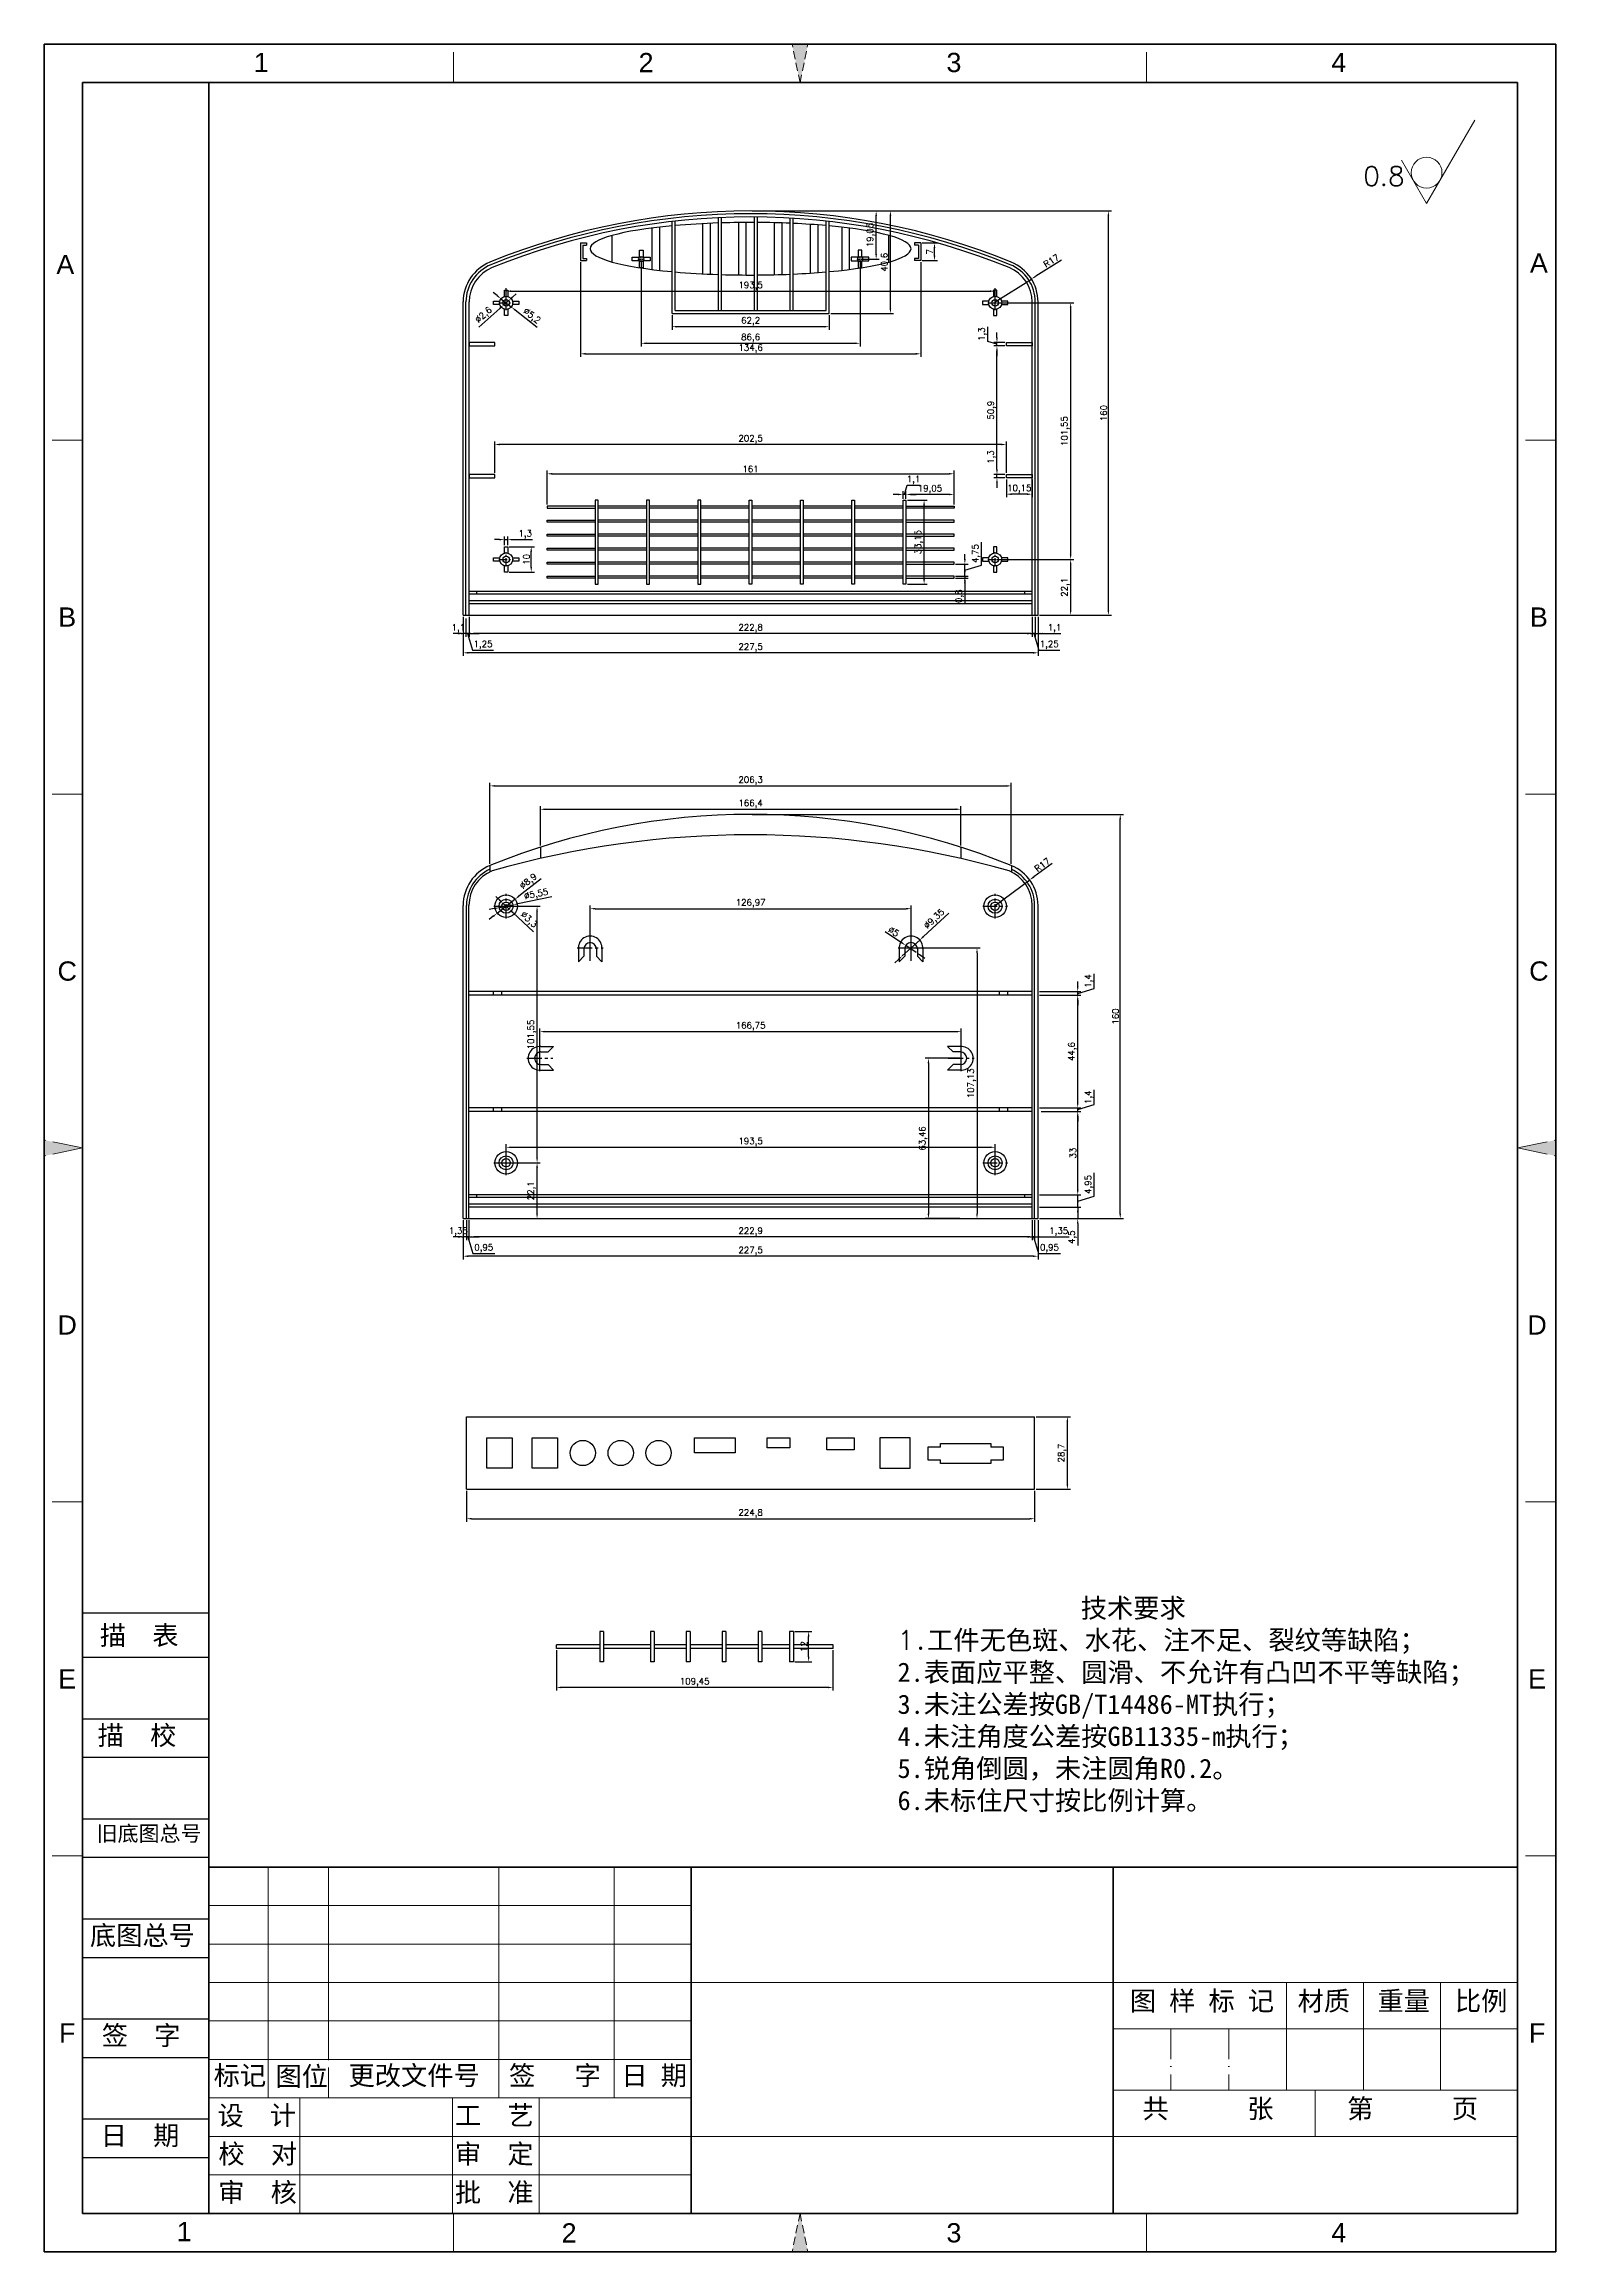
# Model space of a CAD drawing. Header units: millimetres. Extents: x 1692 to 2290, y -111 to 763.
import ezdxf
from ezdxf.enums import TextEntityAlignment as Align

# ---------------------------------------------------------------- set-up
doc = ezdxf.new("R2010")
doc.units = ezdxf.units.MM
for name, pattern in [('ACAD_ISO10W100', [18, 12, -3, 0, -3]), ('CENTER', [50.8, 31.75, -6.35, 6.35, -6.35]), ('HIDDEN2', [4.7625, 3.175, -1.5875])]:
    doc.linetypes.add(name, pattern=pattern)
for name, color, linetype, lineweight in [('dim', 82, 'Continuous', 9), ('图层1', 7, 'ACAD_ISO10W100', 15), ('图层2', 7, 'Continuous', 30), ('图层3', 7, 'Continuous', 15), ('图层4', 7, 'Continuous', 40), ('图层5', 7, 'HIDDEN2', 15), ('细实线', 3, 'Continuous', 18)]:
    doc.layers.add(name, color=color, linetype=linetype, lineweight=lineweight)
doc.layers.add('尺寸线', color=7, linetype='Continuous')
doc.styles.get("Standard").update_dxf_attribs({"font": 'txt', "bigfont": 'gbcbig.shx'})
doc.styles.add('样式 3', font='arial.ttf', dxfattribs={"height": 3.8})
doc.dimstyles.new('ISO-25', dxfattribs={"dimtxt": 2.5, "dimasz": 2.5, "dimexe": 1.25, "dimexo": 0.625, "dimtad": 1, "dimtxsty": 'Standard', "dimcen": 2.5, "dimadec": 0, "dimazin": 0, "dimtfac": 1, "dimtmove": 0, "dimatfit": 3, "dimfxl": 0, "dimarcsym": 0})

msp = doc.modelspace()

# ---------------------------------------------------------------- texts
at = {"layer": '图层1', "color": 0, "style": '样式 3'}
for s, p in [('B', (1700.738, 536.543)), ('B', (2283.093, 536.543)), ('C', (1700.738, 396.441)), ('C', (2283.093, 396.441)), ('D', (1700.738, 256.339)), ('D', (2282.379, 256.339)), ('E', (1700.738, 116.236)), ('E', (2282.379, 116.236)), ('F', (1700.738, -23.866)), ('F', (2282.379, -23.866))]:
    msp.add_text(s, height=7.614, dxfattribs=at).set_placement(p, align=Align.MIDDLE)
at = {"layer": '图层1', "color": 0, "char_height": 7.61426, "attachment_point": 1}
for s, insert, width in [('{\\fSimSun|b0|i0|c134|p2;图 样 标 记}', (2121.215, -7.373), 94.46646), ('{\\fSimSun|b0|i0|c134|p2;材质 }', (2187.625, -7.404), 63.50384), ('{\\fSimSun|b0|i0|c134|p2;标记}', (1758.709, -36.9), 21.31993), ('{\\fSimSun|b0|i0|c134|p2;图位}', (1783.161, -37.208), 21.31993), ('{\\fSimSun|b0|i0|c134|p2;更改文件号}', (1812.07, -36.9), 63.50384), ('{\\fSimSun|b0|i0|c134|p2;审  核}', (1760.501, -83.161), 61.74646), ('{\\fSimSun|b0|i0|c134|p2;批  准}', (1854.176, -83.161), 63.50384)]:
    msp.add_mtext(s, dxfattribs=dict(at, insert=insert, width=width))
at = {"layer": '图层2', "color": 0, "attachment_point": 1}
for s, insert, char_height, width in [('{\\fSimSun|b0|i0|c134|p2;描\\fSimSun|b0|i0|c0|p2;  \\fSimSun|b0|i0|c134|p2;表}', (1713.66, 137.315), 7.61417, 85.32196), ('{\\fSimSun|b0|i0|c134|p2;描\\fSimSun|b0|i0|c0|p2;  \\fSimSun|b0|i0|c134|p2;校}', (1712.793, 97.722), 7.61417, 85.32196), ('{\\fSimSun|b0|i0|c134|p2;旧底图总号}', (1712.365, 58.128), 6.09141, 85.32196), ('{\\fSimSun|b0|i0|c134|p2;底图总号}', (1709.724, 18.534), 7.61417, 85.32196), ('{\\fSimSun|b0|i0|c134|p2;重量 }', (2219.24, -7.404), 7.61426, 63.50384), ('{\\fSimSun|b0|i0|c134|p2;比例 }', (2249.874, -7.404), 7.61426, 63.50384), ('{\\fSimSun|b0|i0|c134|p2;签\\fSimSun|b0|i0|c0|p2;  \\fSimSun|b0|i0|c134|p2;字}', (1714.44, -21.059), 7.61417, 85.32196), ('{\\fSimSun|b0|i0|c134|p2;签   字}', (1875.564, -36.9), 7.61426, 63.50384), ('{\\fSimSun|b0|i0|c134|p2;日 期}', (1920.043, -36.9), 7.61426, 63.50384), ('{\\fSimSun|b0|i0|c134|p2;设  计}', (1760.205, -52.704), 7.61426, 59.02269), ('{\\fSimSun|b0|i0|c134|p2;工  艺}', (1854.176, -52.704), 7.61426, 63.50384), ('{\\fSimSun|b0|i0|c134|p2;共      张}', (2126.234, -50.012), 7.61426, 84.24473), ('{\\fSimSun|b0|i0|c134|p2;第      页}', (2207.196, -50.012), 7.61426, 78.1957), ('{\\fSimSun|b0|i0|c134|p2;日\\fSimSun|b0|i0|c0|p2;  \\fSimSun|b0|i0|c134|p2;期}', (1714.007, -60.653), 7.61417, 85.32196), ('{\\fSimSun|b0|i0|c134|p2;校  对}', (1760.572, -67.932), 7.61426, 55.20886), ('{\\fSimSun|b0|i0|c134|p2;审  定}', (1854.176, -67.932), 7.61426, 63.50384)]:
    msp.add_mtext(s, dxfattribs=dict(at, insert=insert, char_height=char_height, width=width))
at = {"layer": '图层3', "color": 0, "insert": (2029.314, 148.108), "char_height": 7.61426, "width": 360.64435, "attachment_point": 1}
msp.add_mtext('{\\fSimSun|b0|i0|c134|p54;              技术要求\\P}1{\\fSimSun|b0|i0|c134|p54;.工件无色斑、水花、注不足、裂纹等缺陷；\\P2.表面应平整、圆滑、不允许有凸凹不平等缺陷；\\P3.未注公差按GB/T14486-MT执行；\\P4.未注角度公差按GB11335-m执行；\\P5.锐角倒圆，未注圆角R0.2。}\\P{\\fSimSun|b0|i0|c134|p2;6.未标住尺寸按比例计算。}', dxfattribs=at)
at = {"layer": '图层5', "color": 0, "style": '样式 3'}
for s, p in [('1', (1777.515, 756.05)), ('2', (1929.801, 756.05)), ('3', (2051.629, 756.05)), ('4', (2203.914, 756.05)), ('A', (1699.999, 676.091)), ('A', (2283.093, 676.646)), ('1', (1747.058, -102.504)), ('2', (1899.344, -102.958)), ('3', (2051.629, -102.958)), ('4', (2203.914, -102.958))]:
    msp.add_text(s, height=7.614, dxfattribs=at).set_placement(p, align=Align.MIDDLE)
at = {"layer": '细实线', "color": 0, "insert": (2213.626, 714.865), "char_height": 7.6143, "width": 28.42745, "attachment_point": 1}
msp.add_mtext('0.8', dxfattribs=at)

# ---------------------------------------------------------------- blocks, each defined once
blk = doc.blocks.new('*D5')
at = {"layer": 'Defpoints', "color": 0}
for p in [(1857.42, 537.26), (2084.92, 537.26), (1857.42, 522.39)]:
    blk.add_point(p, dxfattribs=at)
at = {"layer": 'dim', "color": 0, "lineweight": -2}
for p, q in [((1857.42, 536.63), (1857.42, 521.14)), ((2084.92, 536.63), (2084.92, 521.14)), ((2082.92, 522.39), (1859.42, 522.39))]:
    blk.add_line(p, q, dxfattribs=at)
at = {"layer": 'dim', "color": 0}
for points in [[(1859.42, 522.72), (1859.42, 522.05), (1857.42, 522.39)], [(2082.92, 522.72), (2082.92, 522.05), (2084.92, 522.39)]]:
    blk.add_solid(points, dxfattribs=at)
at = {"layer": 'dim', "color": 0, "insert": (1971.17, 524.47), "char_height": 2.5, "attachment_point": 5}
blk.add_mtext('227,5', dxfattribs=at)
blk = doc.blocks.new('*D6')
at = {"layer": 'Defpoints', "color": 0}
for p in [(2083.82, 537.26), (2084.92, 537.26), (2083.82, 530.01)]:
    blk.add_point(p, dxfattribs=at)
at = {"layer": 'dim', "color": 0, "lineweight": -2}
for p, q in [((2083.82, 536.63), (2083.82, 528.76)), ((2084.92, 536.63), (2084.92, 528.76)), ((2081.82, 530.01), (2079.82, 530.01)), ((2083.82, 530.01), (2084.92, 530.01)), ((2086.92, 530.01), (2093.92, 530.01))]:
    blk.add_line(p, q, dxfattribs=at)
at = {"layer": 'dim', "color": 0}
for points in [[(2081.82, 530.34), (2081.82, 529.67), (2083.82, 530.01)], [(2086.92, 530.34), (2086.92, 529.67), (2084.92, 530.01)]]:
    blk.add_solid(points, dxfattribs=at)
at = {"layer": 'dim', "color": 0, "insert": (2091.42, 532.09), "char_height": 2.5, "attachment_point": 5}
blk.add_mtext('1,1', dxfattribs=at)
blk = doc.blocks.new('*D7')
at = {"layer": 'Defpoints', "color": 0}
for p in [(2082.57, 537.26), (2083.82, 537.26), (2082.57, 530.01)]:
    blk.add_point(p, dxfattribs=at)
at = {"layer": 'dim', "color": 0, "lineweight": -2}
for p, q in [((2082.57, 536.63), (2082.57, 528.76)), ((2083.82, 536.63), (2083.82, 528.76)), ((2080.57, 530.01), (2078.57, 530.01)), ((2083.82, 530.01), (2082.57, 530.01)), ((2083.82, 530.01), (2082.57, 530.01)), ((2083.19, 530.01), (2085.16, 523.44)), ((2085.82, 530.01), (2087.82, 530.01)), ((2085.16, 523.44), (2093.49, 523.44))]:
    blk.add_line(p, q, dxfattribs=at)
at = {"layer": 'dim', "color": 0}
for points in [[(2080.57, 530.34), (2080.57, 529.67), (2082.57, 530.01)], [(2085.82, 530.34), (2085.82, 529.67), (2083.82, 530.01)]]:
    blk.add_solid(points, dxfattribs=at)
at = {"layer": 'dim', "color": 0, "insert": (2089.33, 525.53), "char_height": 2.5, "attachment_point": 5}
blk.add_mtext('1,25', dxfattribs=at)
blk = doc.blocks.new('*D8')
at = {"layer": 'Defpoints', "color": 0}
for p in [(1859.77, 537.26), (2082.57, 537.26), (1859.77, 530.01)]:
    blk.add_point(p, dxfattribs=at)
at = {"layer": 'dim', "color": 0, "lineweight": -2}
for p, q in [((1859.77, 536.63), (1859.77, 528.76)), ((2082.57, 536.63), (2082.57, 528.76)), ((2080.57, 530.01), (1861.77, 530.01))]:
    blk.add_line(p, q, dxfattribs=at)
at = {"layer": 'dim', "color": 0}
for points in [[(1861.77, 530.34), (1861.77, 529.67), (1859.77, 530.01)], [(2080.57, 530.34), (2080.57, 529.67), (2082.57, 530.01)]]:
    blk.add_solid(points, dxfattribs=at)
at = {"layer": 'dim', "color": 0, "insert": (1971.17, 532.09), "char_height": 2.5, "attachment_point": 5}
blk.add_mtext('222,8', dxfattribs=at)
blk = doc.blocks.new('*D9')
at = {"layer": 'Defpoints', "color": 0}
for p in [(1858.52, 536.63), (1859.77, 537.26), (1858.52, 530.01)]:
    blk.add_point(p, dxfattribs=at)
at = {"layer": 'dim', "color": 0, "lineweight": -2}
for p, q in [((1858.52, 536.01), (1858.52, 528.76)), ((1859.77, 536.63), (1859.77, 528.76)), ((1856.52, 530.01), (1854.52, 530.01)), ((1859.77, 530.01), (1858.52, 530.01)), ((1859.77, 530.01), (1858.52, 530.01)), ((1859.14, 530.01), (1861.11, 523.44)), ((1861.77, 530.01), (1863.77, 530.01)), ((1861.11, 523.44), (1869.44, 523.44))]:
    blk.add_line(p, q, dxfattribs=at)
at = {"layer": 'dim', "color": 0}
for points in [[(1856.52, 530.34), (1856.52, 529.67), (1858.52, 530.01)], [(1861.77, 530.34), (1861.77, 529.67), (1859.77, 530.01)]]:
    blk.add_solid(points, dxfattribs=at)
at = {"layer": 'dim', "color": 0, "insert": (1865.28, 525.53), "char_height": 2.5, "attachment_point": 5}
blk.add_mtext('1,25', dxfattribs=at)
blk = doc.blocks.new('*D10')
at = {"layer": 'Defpoints', "color": 0}
for p in [(1857.42, 537.26), (1858.52, 536.63), (1857.42, 530.01)]:
    blk.add_point(p, dxfattribs=at)
at = {"layer": 'dim', "color": 0, "lineweight": -2}
for p, q in [((1857.42, 536.63), (1857.42, 528.76)), ((1858.52, 536.01), (1858.52, 528.76)), ((1855.42, 530.01), (1853.42, 530.01)), ((1858.52, 530.01), (1857.42, 530.01)), ((1860.52, 530.01), (1862.52, 530.01))]:
    blk.add_line(p, q, dxfattribs=at)
at = {"layer": 'dim', "color": 0}
for points in [[(1855.42, 530.34), (1855.42, 529.67), (1857.42, 530.01)], [(1860.52, 530.34), (1860.52, 529.67), (1858.52, 530.01)]]:
    blk.add_solid(points, dxfattribs=at)
at = {"layer": 'dim', "color": 0, "insert": (1855.52, 532.09), "char_height": 2.5, "attachment_point": 5}
blk.add_mtext('1,1', dxfattribs=at)
blk = doc.blocks.new('*D11')
at = {"layer": 'Defpoints', "color": 0}
for p in [(1940.07, 656.66), (2002.27, 656.66), (1940.07, 651.47)]:
    blk.add_point(p, dxfattribs=at)
at = {"layer": 'dim', "color": 0, "lineweight": -2}
for p, q in [((1940.07, 656.03), (1940.07, 650.22)), ((2002.27, 656.03), (2002.27, 650.22)), ((2000.27, 651.47), (1942.07, 651.47))]:
    blk.add_line(p, q, dxfattribs=at)
at = {"layer": 'dim', "color": 0}
for points in [[(1942.07, 651.8), (1942.07, 651.13), (1940.07, 651.47)], [(2000.27, 651.8), (2000.27, 651.13), (2002.27, 651.47)]]:
    blk.add_solid(points, dxfattribs=at)
at = {"layer": 'dim', "color": 0, "insert": (1971.17, 653.55), "char_height": 2.5, "attachment_point": 5}
blk.add_mtext('62,2', dxfattribs=at)
blk = doc.blocks.new('*D12')
at = {"layer": 'Defpoints', "color": 0}
for p in [(1971.17, 697.26), (2026.49, 697.26), (2002.27, 656.66)]:
    blk.add_point(p, dxfattribs=at)
at = {"layer": 'dim', "color": 0, "lineweight": -2}
for p, q in [((1971.79, 697.26), (2027.74, 697.26)), ((2026.49, 658.66), (2026.49, 695.26)), ((2002.89, 656.66), (2027.74, 656.66))]:
    blk.add_line(p, q, dxfattribs=at)
at = {"layer": 'dim', "color": 0}
for points in [[(2026.16, 695.26), (2026.83, 695.26), (2026.49, 697.26)], [(2026.16, 658.66), (2026.83, 658.66), (2026.49, 656.66)]]:
    blk.add_solid(points, dxfattribs=at)
at = {"layer": 'dim', "color": 0, "insert": (2024.41, 676.96), "char_height": 2.5, "attachment_point": 5, "rotation": 90}
blk.add_mtext('40,6', dxfattribs=at)
blk = doc.blocks.new('*D13')
at = {"layer": 'Defpoints', "color": 0}
for p in [(2032.62, 582.76), (2039.82, 582.76), (2032.62, 549.61)]:
    blk.add_point(p, dxfattribs=at)
at = {"layer": 'dim', "color": 0, "lineweight": -2}
for p, q in [((2033.24, 582.76), (2041.07, 582.76)), ((2039.82, 551.61), (2039.82, 580.76)), ((2033.24, 549.61), (2041.07, 549.61))]:
    blk.add_line(p, q, dxfattribs=at)
at = {"layer": 'dim', "color": 0}
for points in [[(2039.48, 580.76), (2040.15, 580.76), (2039.82, 582.76)], [(2039.48, 551.61), (2040.15, 551.61), (2039.82, 549.61)]]:
    blk.add_solid(points, dxfattribs=at)
at = {"layer": 'dim', "color": 0, "insert": (2037.73, 566.18), "char_height": 2.5, "attachment_point": 5, "rotation": 90}
blk.add_mtext('33,15', dxfattribs=at)
blk = doc.blocks.new('*D14')
at = {"layer": 'Defpoints', "color": 0}
for p in [(2051.67, 593.24), (1890.67, 580.46), (2051.67, 580.46)]:
    blk.add_point(p, dxfattribs=at)
at = {"layer": 'dim', "color": 0, "lineweight": -2}
for p, q in [((1890.67, 581.08), (1890.67, 594.49)), ((2051.67, 581.08), (2051.67, 594.49)), ((1892.67, 593.24), (2049.67, 593.24))]:
    blk.add_line(p, q, dxfattribs=at)
at = {"layer": 'dim', "color": 0}
for points in [[(1892.67, 593.58), (1892.67, 592.91), (1890.67, 593.24)], [(2049.67, 593.58), (2049.67, 592.91), (2051.67, 593.24)]]:
    blk.add_solid(points, dxfattribs=at)
at = {"layer": 'dim', "color": 0, "insert": (1971.17, 595.12), "char_height": 2.5, "attachment_point": 5}
blk.add_mtext('161', dxfattribs=at)
blk = doc.blocks.new('*D15')
at = {"layer": 'Defpoints', "color": 0}
for p in [(2032.62, 585.07), (2032.62, 582.76), (2051.67, 581.08)]:
    blk.add_point(p, dxfattribs=at)
at = {"layer": 'dim', "color": 0, "lineweight": -2}
for p, q in [((2032.62, 583.38), (2032.62, 586.32)), ((2051.67, 581.71), (2051.67, 586.32)), ((2049.67, 585.07), (2034.62, 585.07))]:
    blk.add_line(p, q, dxfattribs=at)
at = {"layer": 'dim', "color": 0}
for points in [[(2034.62, 585.4), (2034.62, 584.74), (2032.62, 585.07)], [(2049.67, 585.4), (2049.67, 584.74), (2051.67, 585.07)]]:
    blk.add_solid(points, dxfattribs=at)
at = {"layer": 'dim', "color": 0, "insert": (2042.14, 587.15), "char_height": 2.5, "attachment_point": 5}
blk.add_mtext('19,05', dxfattribs=at)
blk = doc.blocks.new('*D16')
at = {"layer": 'Defpoints', "color": 0}
for p in [(2031.52, 585.07), (2031.52, 582.76), (2032.62, 582.76)]:
    blk.add_point(p, dxfattribs=at)
at = {"layer": 'dim', "color": 0, "lineweight": -2}
for p, q in [((2031.52, 583.38), (2031.52, 586.32)), ((2032.07, 585.07), (2033.16, 588.71)), ((2032.62, 583.38), (2032.62, 586.32)), ((2033.16, 588.71), (2038.16, 588.71)), ((2029.52, 585.07), (2027.52, 585.07)), ((2032.62, 585.07), (2031.52, 585.07)), ((2032.62, 585.07), (2031.52, 585.07)), ((2034.62, 585.07), (2036.62, 585.07))]:
    blk.add_line(p, q, dxfattribs=at)
at = {"layer": 'dim', "color": 0}
for points in [[(2029.52, 585.4), (2029.52, 584.74), (2031.52, 585.07)], [(2034.62, 585.4), (2034.62, 584.74), (2032.62, 585.07)]]:
    blk.add_solid(points, dxfattribs=at)
at = {"layer": 'dim', "color": 0, "insert": (2035.66, 590.8), "char_height": 2.5, "attachment_point": 5}
blk.add_mtext('1,1', dxfattribs=at)
blk = doc.blocks.new('*D17')
at = {"layer": 'Defpoints', "color": 0}
for p in [(2051.67, 552.71), (2051.67, 551.91), (2055.95, 552.71)]:
    blk.add_point(p, dxfattribs=at)
at = {"layer": 'dim', "color": 0, "lineweight": -2}
for p, q in [((2052.29, 552.71), (2057.2, 552.71)), ((2052.29, 551.91), (2057.2, 551.91)), ((2055.95, 554.71), (2055.95, 556.71)), ((2055.95, 552.71), (2055.95, 551.91)), ((2055.95, 549.91), (2055.95, 541.66))]:
    blk.add_line(p, q, dxfattribs=at)
at = {"layer": 'dim', "color": 0}
for points in [[(2055.62, 554.71), (2056.28, 554.71), (2055.95, 552.71)], [(2055.62, 549.91), (2056.28, 549.91), (2055.95, 551.91)]]:
    blk.add_solid(points, dxfattribs=at)
at = {"layer": 'dim', "color": 0, "insert": (2053.87, 544.78), "char_height": 2.5, "attachment_point": 5, "rotation": 90}
blk.add_mtext('0,8', dxfattribs=at)
blk = doc.blocks.new('*D18')
at = {"layer": 'Defpoints', "color": 0}
for p in [(2051.67, 557.46), (2051.67, 552.71), (2055.95, 557.46)]:
    blk.add_point(p, dxfattribs=at)
at = {"layer": 'dim', "color": 0, "lineweight": -2}
for p, q in [((2055.95, 559.46), (2055.95, 561.46)), ((2062.51, 557.05), (2062.51, 566.22)), ((2052.29, 557.46), (2057.2, 557.46)), ((2052.29, 552.71), (2057.2, 552.71)), ((2055.95, 552.71), (2055.95, 557.46)), ((2055.95, 552.71), (2055.95, 557.46)), ((2055.95, 555.08), (2062.51, 557.05)), ((2055.95, 550.71), (2055.95, 548.71))]:
    blk.add_line(p, q, dxfattribs=at)
at = {"layer": 'dim', "color": 0}
for points in [[(2055.62, 559.46), (2056.28, 559.46), (2055.95, 557.46)], [(2055.62, 550.71), (2056.28, 550.71), (2055.95, 552.71)]]:
    blk.add_solid(points, dxfattribs=at)
at = {"layer": 'dim', "color": 0, "insert": (2060.43, 561.64), "char_height": 2.5, "attachment_point": 5, "rotation": 90}
blk.add_mtext('4,75', dxfattribs=at)
blk = doc.blocks.new('*D19')
at = {"layer": 'Defpoints', "color": 0}
for p in [(2072.42, 591.66), (2082.57, 591.66), (2072.42, 585.18)]:
    blk.add_point(p, dxfattribs=at)
at = {"layer": 'dim', "color": 0, "lineweight": -2}
for p, q in [((2072.42, 591.03), (2072.42, 583.93)), ((2082.57, 591.03), (2082.57, 583.93)), ((2080.57, 585.18), (2074.42, 585.18))]:
    blk.add_line(p, q, dxfattribs=at)
at = {"layer": 'dim', "color": 0}
for points in [[(2074.42, 585.51), (2074.42, 584.84), (2072.42, 585.18)], [(2080.57, 585.51), (2080.57, 584.84), (2082.57, 585.18)]]:
    blk.add_solid(points, dxfattribs=at)
at = {"layer": 'dim', "color": 0, "insert": (2077.49, 587.26), "char_height": 2.5, "attachment_point": 5}
blk.add_mtext('10,15', dxfattribs=at)
blk = doc.blocks.new('*D20')
at = {"layer": 'Defpoints', "color": 0}
for p in [(2068.65, 592.96), (2072.42, 592.96), (2072.42, 591.66)]:
    blk.add_point(p, dxfattribs=at)
at = {"layer": 'dim', "color": 0, "lineweight": -2}
for p, q in [((2068.65, 594.96), (2068.65, 602.79)), ((2071.79, 592.96), (2067.4, 592.96)), ((2071.79, 591.66), (2067.4, 591.66)), ((2068.65, 591.66), (2068.65, 592.96)), ((2068.65, 589.66), (2068.65, 587.66))]:
    blk.add_line(p, q, dxfattribs=at)
at = {"layer": 'dim', "color": 0}
for points in [[(2068.32, 594.96), (2068.98, 594.96), (2068.65, 592.96)], [(2068.32, 589.66), (2068.98, 589.66), (2068.65, 591.66)]]:
    blk.add_solid(points, dxfattribs=at)
at = {"layer": 'dim', "color": 0, "insert": (2066.57, 599.88), "char_height": 2.5, "attachment_point": 5, "rotation": 90}
blk.add_mtext('1,3', dxfattribs=at)
blk = doc.blocks.new('*D21')
at = {"layer": 'Defpoints', "color": 0}
for p in [(2068.65, 643.86), (2072.42, 643.86), (2072.42, 592.96)]:
    blk.add_point(p, dxfattribs=at)
at = {"layer": 'dim', "color": 0, "lineweight": -2}
for p, q in [((2071.79, 643.86), (2067.4, 643.86)), ((2068.65, 594.96), (2068.65, 641.86)), ((2071.79, 592.96), (2067.4, 592.96))]:
    blk.add_line(p, q, dxfattribs=at)
at = {"layer": 'dim', "color": 0}
for points in [[(2068.32, 641.86), (2068.98, 641.86), (2068.65, 643.86)], [(2068.32, 594.96), (2068.98, 594.96), (2068.65, 592.96)]]:
    blk.add_solid(points, dxfattribs=at)
at = {"layer": 'dim', "color": 0, "insert": (2066.57, 618.41), "char_height": 2.5, "attachment_point": 5, "rotation": 90}
blk.add_mtext('50,9', dxfattribs=at)
blk = doc.blocks.new('*D22')
at = {"layer": 'Defpoints', "color": 0}
for p in [(2068.65, 645.16), (2072.42, 645.16), (2072.42, 643.86)]:
    blk.add_point(p, dxfattribs=at)
at = {"layer": 'dim', "color": 0, "lineweight": -2}
for p, q in [((2065, 645.6), (2065, 651.44)), ((2068.65, 647.16), (2068.65, 649.16)), ((2068.65, 644.51), (2065, 645.6)), ((2071.79, 645.16), (2067.4, 645.16)), ((2071.79, 643.86), (2067.4, 643.86)), ((2068.65, 643.86), (2068.65, 645.16)), ((2068.65, 643.86), (2068.65, 645.16)), ((2068.65, 641.86), (2068.65, 639.86))]:
    blk.add_line(p, q, dxfattribs=at)
at = {"layer": 'dim', "color": 0}
for points in [[(2068.32, 647.16), (2068.98, 647.16), (2068.65, 645.16)], [(2068.32, 641.86), (2068.98, 641.86), (2068.65, 643.86)]]:
    blk.add_solid(points, dxfattribs=at)
at = {"layer": 'dim', "color": 0, "insert": (2062.92, 648.52), "char_height": 2.5, "attachment_point": 5, "rotation": 90}
blk.add_mtext('1,3', dxfattribs=at)
blk = doc.blocks.new('*D23')
at = {"layer": 'Defpoints', "color": 0}
for p in [(1869.92, 604.84), (1869.92, 592.96), (2072.42, 592.96)]:
    blk.add_point(p, dxfattribs=at)
at = {"layer": 'dim', "color": 0, "lineweight": -2}
for p, q in [((1869.92, 593.58), (1869.92, 606.09)), ((2070.42, 604.84), (1871.92, 604.84)), ((2072.42, 593.58), (2072.42, 606.09))]:
    blk.add_line(p, q, dxfattribs=at)
at = {"layer": 'dim', "color": 0}
for points in [[(1871.92, 605.17), (1871.92, 604.51), (1869.92, 604.84)], [(2070.42, 605.17), (2070.42, 604.51), (2072.42, 604.84)]]:
    blk.add_solid(points, dxfattribs=at)
at = {"layer": 'dim', "color": 0, "insert": (1971.17, 606.92), "char_height": 2.5, "attachment_point": 5}
blk.add_mtext('202,5', dxfattribs=at)
blk = doc.blocks.new('*D24')
at = {"layer": 'Defpoints', "color": 0}
for p in [(2067.92, 665.53), (1874.42, 660.91), (2067.92, 660.91)]:
    blk.add_point(p, dxfattribs=at)
at = {"layer": 'dim', "color": 0, "lineweight": -2}
for p, q in [((1874.42, 661.53), (1874.42, 666.78)), ((1876.42, 665.53), (2065.92, 665.53)), ((2067.92, 661.53), (2067.92, 666.78))]:
    blk.add_line(p, q, dxfattribs=at)
at = {"layer": 'dim', "color": 0}
for points in [[(1876.42, 665.86), (1876.42, 665.19), (1874.42, 665.53)], [(2065.92, 665.86), (2065.92, 665.19), (2067.92, 665.53)]]:
    blk.add_solid(points, dxfattribs=at)
at = {"layer": 'dim', "color": 0, "insert": (1971.17, 667.61), "char_height": 2.5, "attachment_point": 5}
blk.add_mtext('193,5', dxfattribs=at)
blk = doc.blocks.new('*D25')
at = {"layer": 'Defpoints', "color": 0}
for p in [(2067.92, 660.91), (2067.92, 559.36), (2097.81, 559.36)]:
    blk.add_point(p, dxfattribs=at)
at = {"layer": 'dim', "color": 0, "lineweight": -2}
for p, q in [((2068.54, 660.91), (2099.06, 660.91)), ((2097.81, 658.91), (2097.81, 561.36)), ((2068.54, 559.36), (2099.06, 559.36))]:
    blk.add_line(p, q, dxfattribs=at)
at = {"layer": 'dim', "color": 0}
for points in [[(2097.47, 658.91), (2098.14, 658.91), (2097.81, 660.91)], [(2097.47, 561.36), (2098.14, 561.36), (2097.81, 559.36)]]:
    blk.add_solid(points, dxfattribs=at)
at = {"layer": 'dim', "color": 0, "insert": (2095.72, 610.13), "char_height": 2.5, "attachment_point": 5, "rotation": 90}
blk.add_mtext('101,55', dxfattribs=at)
blk = doc.blocks.new('*D26')
at = {"layer": 'Defpoints', "color": 0}
for p in [(2067.92, 559.36), (2084.92, 537.26), (2097.81, 537.26)]:
    blk.add_point(p, dxfattribs=at)
at = {"layer": 'dim', "color": 0, "lineweight": -2}
for p, q in [((2068.54, 559.36), (2099.06, 559.36)), ((2097.81, 557.36), (2097.81, 539.26)), ((2085.54, 537.26), (2099.06, 537.26))]:
    blk.add_line(p, q, dxfattribs=at)
at = {"layer": 'dim', "color": 0}
for points in [[(2097.47, 557.36), (2098.14, 557.36), (2097.81, 559.36)], [(2097.47, 539.26), (2098.14, 539.26), (2097.81, 537.26)]]:
    blk.add_solid(points, dxfattribs=at)
at = {"layer": 'dim', "color": 0, "insert": (2095.72, 548.31), "char_height": 2.5, "attachment_point": 5, "rotation": 90}
blk.add_mtext('22,1', dxfattribs=at)
blk = doc.blocks.new('*D27')
at = {"layer": 'Defpoints', "color": 0}
for p in [(2082.29, 670.34), (2067.92, 661.26)]:
    blk.add_point(p, dxfattribs=at)
at = {"layer": 'dim', "color": 0, "lineweight": -2}
for p, q in [((2094.17, 677.85), (2083.98, 671.41)), ((2067.92, 661.26), (2082.29, 670.34))]:
    blk.add_line(p, q, dxfattribs=at)
at = {"layer": 'dim', "color": 0}
blk.add_solid([(2083.8, 671.69), (2084.16, 671.13), (2082.29, 670.34)], dxfattribs=at)
at = {"layer": 'dim', "color": 0, "insert": (2090.17, 677.54), "char_height": 2.5, "attachment_point": 5, "rotation": 32.29292}
blk.add_mtext('R17', dxfattribs=at)
blk = doc.blocks.new('*D28')
at = {"layer": 'Defpoints', "color": 0}
for p in [(1872.38, 662.53), (1876.45, 659.29)]:
    blk.add_point(p, dxfattribs=at)
at = {"layer": 'dim', "color": 0, "lineweight": -2}
for p, q in [((1870.82, 663.77), (1869.25, 665.02)), ((1872.38, 662.53), (1876.45, 659.29)), ((1886.76, 651.1), (1878.02, 658.05))]:
    blk.add_line(p, q, dxfattribs=at)
at = {"layer": 'dim', "color": 0}
for points in [[(1871.02, 664.03), (1870.61, 663.51), (1872.38, 662.53)], [(1878.23, 658.31), (1877.81, 657.79), (1876.45, 659.29)]]:
    blk.add_solid(points, dxfattribs=at)
at = {"layer": 'dim', "color": 0, "insert": (1884.47, 655.58), "char_height": 2.5, "attachment_point": 5, "rotation": 321.51803}
blk.add_mtext('∅5,2', dxfattribs=at)
blk = doc.blocks.new('*D29')
at = {"layer": 'Defpoints', "color": 0}
for p in [(1873.44, 660.05), (1875.39, 661.77)]:
    blk.add_point(p, dxfattribs=at)
at = {"layer": 'dim', "color": 0, "lineweight": -2}
for p, q in [((1876.89, 663.09), (1878.39, 664.41)), ((1863.57, 651.34), (1871.94, 658.73)), ((1875.39, 661.77), (1873.44, 660.05))]:
    blk.add_line(p, q, dxfattribs=at)
at = {"layer": 'dim', "color": 0}
for points in [[(1871.72, 658.98), (1872.16, 658.48), (1873.44, 660.05)], [(1876.67, 663.34), (1877.11, 662.84), (1875.39, 661.77)]]:
    blk.add_solid(points, dxfattribs=at)
at = {"layer": 'dim', "color": 0, "insert": (1865.63, 655.94), "char_height": 2.5, "attachment_point": 5, "rotation": 41.40728}
blk.add_mtext('∅2,6', dxfattribs=at)
blk = doc.blocks.new('*D30')
at = {"layer": 'Defpoints', "color": 0}
for p in [(1875.07, 564.36), (1884.36, 564.36), (1875.07, 554.36)]:
    blk.add_point(p, dxfattribs=at)
at = {"layer": 'dim', "color": 0, "lineweight": -2}
for p, q in [((1875.69, 564.36), (1885.61, 564.36)), ((1884.36, 556.36), (1884.36, 562.36)), ((1875.69, 554.36), (1885.61, 554.36))]:
    blk.add_line(p, q, dxfattribs=at)
at = {"layer": 'dim', "color": 0}
for points in [[(1884.02, 562.36), (1884.69, 562.36), (1884.36, 564.36)], [(1884.02, 556.36), (1884.69, 556.36), (1884.36, 554.36)]]:
    blk.add_solid(points, dxfattribs=at)
at = {"layer": 'dim', "color": 0, "insert": (1882.48, 559.36), "char_height": 2.5, "attachment_point": 5, "rotation": 90}
blk.add_mtext('10', dxfattribs=at)
blk = doc.blocks.new('*D31')
at = {"layer": 'Defpoints', "color": 0}
for p in [(1873.77, 564.36), (1875.07, 567.19), (1875.07, 564.36)]:
    blk.add_point(p, dxfattribs=at)
at = {"layer": 'dim', "color": 0, "lineweight": -2}
for p, q in [((1873.77, 564.98), (1873.77, 568.44)), ((1875.07, 564.98), (1875.07, 568.44)), ((1871.77, 567.19), (1869.77, 567.19)), ((1873.77, 567.19), (1875.07, 567.19)), ((1877.07, 567.19), (1884.9, 567.19))]:
    blk.add_line(p, q, dxfattribs=at)
at = {"layer": 'dim', "color": 0}
for points in [[(1871.77, 567.52), (1871.77, 566.86), (1873.77, 567.19)], [(1877.07, 567.52), (1877.07, 566.86), (1875.07, 567.19)]]:
    blk.add_solid(points, dxfattribs=at)
at = {"layer": 'dim', "color": 0, "insert": (1881.98, 569.27), "char_height": 2.5, "attachment_point": 5}
blk.add_mtext('1,3', dxfattribs=at)
blk = doc.blocks.new('*D32')
at = {"layer": 'Defpoints', "color": 0}
for p in [(1971.17, 697.26), (2112.74, 697.26), (2084.92, 537.26)]:
    blk.add_point(p, dxfattribs=at)
at = {"layer": 'dim', "color": 0, "lineweight": -2}
for p, q in [((1971.79, 697.26), (2113.99, 697.26)), ((2112.74, 539.26), (2112.74, 695.26)), ((2085.54, 537.26), (2113.99, 537.26))]:
    blk.add_line(p, q, dxfattribs=at)
at = {"layer": 'dim', "color": 0}
for points in [[(2112.41, 695.26), (2113.08, 695.26), (2112.74, 697.26)], [(2112.41, 539.26), (2113.08, 539.26), (2112.74, 537.26)]]:
    blk.add_solid(points, dxfattribs=at)
at = {"layer": 'dim', "color": 0, "insert": (2110.87, 617.26), "char_height": 2.5, "attachment_point": 5, "rotation": 90}
blk.add_mtext('160', dxfattribs=at)
blk = doc.blocks.new('*D33')
at = {"layer": 'Defpoints', "color": 0}
for p in [(1903.87, 677.61), (2038.47, 677.61), (2038.47, 640.73)]:
    blk.add_point(p, dxfattribs=at)
at = {"layer": 'dim', "color": 0, "lineweight": -2}
for p, q in [((1903.87, 676.98), (1903.87, 639.48)), ((2038.47, 676.98), (2038.47, 639.48)), ((1905.87, 640.73), (2036.47, 640.73))]:
    blk.add_line(p, q, dxfattribs=at)
at = {"layer": 'dim', "color": 0}
for points in [[(1905.87, 641.07), (1905.87, 640.4), (1903.87, 640.73)], [(2036.47, 641.07), (2036.47, 640.4), (2038.47, 640.73)]]:
    blk.add_solid(points, dxfattribs=at)
at = {"layer": 'dim', "color": 0, "insert": (1971.17, 642.82), "char_height": 2.5, "attachment_point": 5}
blk.add_mtext('134,6', dxfattribs=at)
blk = doc.blocks.new('*D34')
at = {"layer": 'Defpoints', "color": 0}
for p in [(2038.47, 684.61), (2043.94, 684.61), (2038.47, 677.61)]:
    blk.add_point(p, dxfattribs=at)
at = {"layer": 'dim', "color": 0, "lineweight": -2}
for p, q in [((2039.09, 684.61), (2045.19, 684.61)), ((2043.94, 679.61), (2043.94, 682.61)), ((2039.09, 677.61), (2045.19, 677.61))]:
    blk.add_line(p, q, dxfattribs=at)
at = {"layer": 'dim', "color": 0}
for points in [[(2043.6, 682.61), (2044.27, 682.61), (2043.94, 684.61)], [(2043.6, 679.61), (2044.27, 679.61), (2043.94, 677.61)]]:
    blk.add_solid(points, dxfattribs=at)
at = {"layer": 'dim', "color": 0, "insert": (2042.06, 681.11), "char_height": 2.5, "attachment_point": 5, "rotation": 90}
blk.add_mtext('7', dxfattribs=at)
blk = doc.blocks.new('*D35')
at = {"layer": 'Defpoints', "color": 0}
for p in [(1927.87, 678.21), (2014.47, 678.21), (2014.47, 644.9)]:
    blk.add_point(p, dxfattribs=at)
at = {"layer": 'dim', "color": 0, "lineweight": -2}
for p, q in [((1927.87, 677.59), (1927.87, 643.65)), ((2014.47, 677.59), (2014.47, 643.65)), ((1929.87, 644.9), (2012.47, 644.9))]:
    blk.add_line(p, q, dxfattribs=at)
at = {"layer": 'dim', "color": 0}
for points in [[(1929.87, 645.23), (1929.87, 644.56), (1927.87, 644.9)], [(2012.47, 645.23), (2012.47, 644.56), (2014.47, 644.9)]]:
    blk.add_solid(points, dxfattribs=at)
at = {"layer": 'dim', "color": 0, "insert": (1971.17, 646.98), "char_height": 2.5, "attachment_point": 5}
blk.add_mtext('86,6', dxfattribs=at)
blk = doc.blocks.new('*D36')
at = {"layer": 'Defpoints', "color": 0}
for p in [(1971.79, 697.26), (2020.85, 697.26), (2014.47, 678.21)]:
    blk.add_point(p, dxfattribs=at)
at = {"layer": 'dim', "color": 0, "lineweight": -2}
for p, q in [((1972.42, 697.26), (2022.1, 697.26)), ((2020.85, 680.21), (2020.85, 695.26)), ((2015.09, 678.21), (2022.1, 678.21))]:
    blk.add_line(p, q, dxfattribs=at)
at = {"layer": 'dim', "color": 0}
for points in [[(2020.52, 695.26), (2021.19, 695.26), (2020.85, 697.26)], [(2020.52, 680.21), (2021.19, 680.21), (2020.85, 678.21)]]:
    blk.add_solid(points, dxfattribs=at)
at = {"layer": 'dim', "color": 0, "insert": (2018.77, 687.74), "char_height": 2.5, "attachment_point": 5, "rotation": 90}
blk.add_mtext('19,05', dxfattribs=at)
blk = doc.blocks.new('*D38')
at = {"layer": 'Defpoints', "color": 0}
for p in [(1857.42, 298.43), (2084.92, 298.43), (1857.42, 283.56)]:
    blk.add_point(p, dxfattribs=at)
at = {"layer": 'dim', "color": 0, "lineweight": -2}
for p, q in [((1857.42, 297.81), (1857.42, 282.31)), ((2084.92, 297.81), (2084.92, 282.31)), ((2082.92, 283.56), (1859.42, 283.56))]:
    blk.add_line(p, q, dxfattribs=at)
at = {"layer": 'dim', "color": 0}
for points in [[(1859.42, 283.89), (1859.42, 283.23), (1857.42, 283.56)], [(2082.92, 283.89), (2082.92, 283.23), (2084.92, 283.56)]]:
    blk.add_solid(points, dxfattribs=at)
at = {"layer": 'dim', "color": 0, "insert": (1971.17, 285.64), "char_height": 2.5, "attachment_point": 5}
blk.add_mtext('227,5', dxfattribs=at)
blk = doc.blocks.new('*D39')
at = {"layer": 'Defpoints', "color": 0}
for p in [(2083.57, 298.43), (2084.92, 298.43), (2083.57, 291.18)]:
    blk.add_point(p, dxfattribs=at)
at = {"layer": 'dim', "color": 0, "lineweight": -2}
for p, q in [((2083.57, 297.81), (2083.57, 289.93)), ((2084.92, 297.81), (2084.92, 289.93)), ((2081.57, 291.18), (2079.57, 291.18)), ((2083.57, 291.18), (2084.92, 291.18)), ((2086.92, 291.18), (2097.25, 291.18))]:
    blk.add_line(p, q, dxfattribs=at)
at = {"layer": 'dim', "color": 0}
for points in [[(2081.57, 291.51), (2081.57, 290.85), (2083.57, 291.18)], [(2086.92, 291.51), (2086.92, 290.85), (2084.92, 291.18)]]:
    blk.add_solid(points, dxfattribs=at)
at = {"layer": 'dim', "color": 0, "insert": (2093.08, 293.26), "char_height": 2.5, "attachment_point": 5}
blk.add_mtext('1,35', dxfattribs=at)
blk = doc.blocks.new('*D40')
at = {"layer": 'Defpoints', "color": 0}
for p in [(2082.62, 298.43), (2083.57, 298.43), (2082.62, 291.18)]:
    blk.add_point(p, dxfattribs=at)
at = {"layer": 'dim', "color": 0, "lineweight": -2}
for p, q in [((2082.62, 297.81), (2082.62, 289.93)), ((2083.57, 297.81), (2083.57, 289.93)), ((2080.62, 291.18), (2078.62, 291.18)), ((2083.57, 291.18), (2082.62, 291.18)), ((2083.57, 291.18), (2082.62, 291.18)), ((2083.09, 291.18), (2085.06, 284.62)), ((2085.57, 291.18), (2087.57, 291.18)), ((2085.06, 284.62), (2093.81, 284.62))]:
    blk.add_line(p, q, dxfattribs=at)
at = {"layer": 'dim', "color": 0}
for points in [[(2080.62, 291.51), (2080.62, 290.85), (2082.62, 291.18)], [(2085.57, 291.51), (2085.57, 290.85), (2083.57, 291.18)]]:
    blk.add_solid(points, dxfattribs=at)
at = {"layer": 'dim', "color": 0, "insert": (2089.44, 286.7), "char_height": 2.5, "attachment_point": 5}
blk.add_mtext('0,95', dxfattribs=at)
blk = doc.blocks.new('*D41')
at = {"layer": 'Defpoints', "color": 0}
for p in [(1859.72, 298.43), (2082.62, 298.43), (1859.72, 291.18)]:
    blk.add_point(p, dxfattribs=at)
at = {"layer": 'dim', "color": 0, "lineweight": -2}
for p, q in [((1859.72, 297.81), (1859.72, 289.93)), ((2082.62, 297.81), (2082.62, 289.93)), ((2080.62, 291.18), (1861.72, 291.18))]:
    blk.add_line(p, q, dxfattribs=at)
at = {"layer": 'dim', "color": 0}
for points in [[(1861.72, 291.51), (1861.72, 290.85), (1859.72, 291.18)], [(2080.62, 291.51), (2080.62, 290.85), (2082.62, 291.18)]]:
    blk.add_solid(points, dxfattribs=at)
at = {"layer": 'dim', "color": 0, "insert": (1971.17, 293.26), "char_height": 2.5, "attachment_point": 5}
blk.add_mtext('222,9', dxfattribs=at)
blk = doc.blocks.new('*D42')
at = {"layer": 'Defpoints', "color": 0}
for p in [(1858.77, 298.43), (1859.72, 298.43), (1858.77, 291.18)]:
    blk.add_point(p, dxfattribs=at)
at = {"layer": 'dim', "color": 0, "lineweight": -2}
for p, q in [((1858.77, 297.81), (1858.77, 289.93)), ((1859.72, 297.81), (1859.72, 289.93)), ((1856.77, 291.18), (1854.77, 291.18)), ((1859.72, 291.18), (1858.77, 291.18)), ((1859.72, 291.18), (1858.77, 291.18)), ((1859.24, 291.18), (1861.21, 284.62)), ((1861.72, 291.18), (1863.72, 291.18)), ((1861.21, 284.62), (1869.96, 284.62))]:
    blk.add_line(p, q, dxfattribs=at)
at = {"layer": 'dim', "color": 0}
for points in [[(1856.77, 291.51), (1856.77, 290.85), (1858.77, 291.18)], [(1861.72, 291.51), (1861.72, 290.85), (1859.72, 291.18)]]:
    blk.add_solid(points, dxfattribs=at)
at = {"layer": 'dim', "color": 0, "insert": (1865.59, 286.7), "char_height": 2.5, "attachment_point": 5}
blk.add_mtext('0,95', dxfattribs=at)
blk = doc.blocks.new('*D37')
at = {"layer": 'Defpoints', "color": 0}
for p in [(1857.42, 298.43), (1858.77, 298.43), (1857.42, 291.18)]:
    blk.add_point(p, dxfattribs=at)
at = {"layer": 'dim', "color": 0, "lineweight": -2}
for p, q in [((1857.42, 297.81), (1857.42, 289.93)), ((1858.77, 297.81), (1858.77, 289.93)), ((1855.42, 291.18), (1853.42, 291.18)), ((1858.77, 291.18), (1857.42, 291.18)), ((1860.77, 291.18), (1862.77, 291.18))]:
    blk.add_line(p, q, dxfattribs=at)
at = {"layer": 'dim', "color": 0}
for points in [[(1855.42, 291.51), (1855.42, 290.85), (1857.42, 291.18)], [(1860.77, 291.51), (1860.77, 290.85), (1858.77, 291.18)]]:
    blk.add_solid(points, dxfattribs=at)
at = {"layer": 'dim', "color": 0, "insert": (1855.52, 293.26), "char_height": 2.5, "attachment_point": 5}
blk.add_mtext('1,35', dxfattribs=at)
blk = doc.blocks.new('*D43')
at = {"layer": 'Defpoints', "color": 0}
for p in [(2084.92, 302.93), (2084.92, 298.43), (2100.62, 302.93)]:
    blk.add_point(p, dxfattribs=at)
at = {"layer": 'dim', "color": 0, "lineweight": -2}
for p, q in [((2100.62, 304.93), (2100.62, 306.93)), ((2085.54, 302.93), (2101.87, 302.93)), ((2085.54, 298.43), (2101.87, 298.43)), ((2100.62, 302.93), (2100.62, 298.43)), ((2100.62, 296.43), (2100.62, 287.77))]:
    blk.add_line(p, q, dxfattribs=at)
at = {"layer": 'dim', "color": 0}
for points in [[(2100.29, 304.93), (2100.95, 304.93), (2100.62, 302.93)], [(2100.29, 296.43), (2100.95, 296.43), (2100.62, 298.43)]]:
    blk.add_solid(points, dxfattribs=at)
at = {"layer": 'dim', "color": 0, "insert": (2098.54, 291.1), "char_height": 2.5, "attachment_point": 5, "rotation": 90}
blk.add_mtext('4,5', dxfattribs=at)
blk = doc.blocks.new('*D44')
at = {"layer": 'Defpoints', "color": 0}
for p in [(2084.92, 307.88), (2100.62, 307.88), (2084.92, 302.93)]:
    blk.add_point(p, dxfattribs=at)
at = {"layer": 'dim', "color": 0, "lineweight": -2}
for p, q in [((2107.18, 307.38), (2107.18, 316.54)), ((2085.54, 307.88), (2101.87, 307.88)), ((2100.62, 309.88), (2100.62, 311.88)), ((2100.62, 302.93), (2100.62, 307.88)), ((2100.62, 302.93), (2100.62, 307.88)), ((2100.62, 305.41), (2107.18, 307.38)), ((2085.54, 302.93), (2101.87, 302.93)), ((2100.62, 300.93), (2100.62, 298.93))]:
    blk.add_line(p, q, dxfattribs=at)
at = {"layer": 'dim', "color": 0}
for points in [[(2100.29, 309.88), (2100.95, 309.88), (2100.62, 307.88)], [(2100.29, 300.93), (2100.95, 300.93), (2100.62, 302.93)]]:
    blk.add_solid(points, dxfattribs=at)
at = {"layer": 'dim', "color": 0, "insert": (2105.1, 311.96), "char_height": 2.5, "attachment_point": 5, "rotation": 90}
blk.add_mtext('4,95', dxfattribs=at)
blk = doc.blocks.new('*D46')
at = {"layer": 'Defpoints', "color": 0}
for p in [(2085.54, 340.88), (2100.61, 340.88), (2085.54, 307.88)]:
    blk.add_point(p, dxfattribs=at)
at = {"layer": 'dim', "color": 0, "lineweight": -2}
for p, q in [((2086.17, 340.88), (2101.86, 340.88)), ((2100.61, 309.88), (2100.61, 338.88)), ((2086.17, 307.88), (2101.86, 307.88))]:
    blk.add_line(p, q, dxfattribs=at)
at = {"layer": 'dim', "color": 0}
for points in [[(2100.27, 338.88), (2100.94, 338.88), (2100.61, 340.88)], [(2100.27, 309.88), (2100.94, 309.88), (2100.61, 307.88)]]:
    blk.add_solid(points, dxfattribs=at)
at = {"layer": 'dim', "color": 0, "insert": (2098.73, 324.38), "char_height": 2.5, "attachment_point": 5, "rotation": 90}
blk.add_mtext('33', dxfattribs=at)
blk = doc.blocks.new('*D47')
at = {"layer": 'Defpoints', "color": 0}
for p in [(2084.92, 342.28), (2085.54, 340.88), (2100.61, 342.28)]:
    blk.add_point(p, dxfattribs=at)
at = {"layer": 'dim', "color": 0, "lineweight": -2}
for p, q in [((2085.54, 342.28), (2101.86, 342.28)), ((2086.17, 340.88), (2101.86, 340.88)), ((2100.61, 344.28), (2100.61, 346.28)), ((2100.61, 341.58), (2107.17, 343.55)), ((2100.61, 340.88), (2100.61, 342.28)), ((2100.61, 340.88), (2100.61, 342.28)), ((2107.17, 343.55), (2107.17, 349.39)), ((2100.61, 338.88), (2100.61, 336.88))]:
    blk.add_line(p, q, dxfattribs=at)
at = {"layer": 'dim', "color": 0}
for points in [[(2100.27, 344.28), (2100.94, 344.28), (2100.61, 342.28)], [(2100.27, 338.88), (2100.94, 338.88), (2100.61, 340.88)]]:
    blk.add_solid(points, dxfattribs=at)
at = {"layer": 'dim', "color": 0, "insert": (2105.08, 346.47), "char_height": 2.5, "attachment_point": 5, "rotation": 90}
blk.add_mtext('1,4', dxfattribs=at)
blk = doc.blocks.new('*D48')
at = {"layer": 'Defpoints', "color": 0}
for p in [(2084.92, 386.88), (2100.61, 386.88), (2084.92, 342.28)]:
    blk.add_point(p, dxfattribs=at)
at = {"layer": 'dim', "color": 0, "lineweight": -2}
for p, q in [((2085.54, 386.88), (2101.86, 386.88)), ((2100.61, 344.28), (2100.61, 384.88)), ((2085.54, 342.28), (2101.86, 342.28))]:
    blk.add_line(p, q, dxfattribs=at)
at = {"layer": 'dim', "color": 0}
for points in [[(2100.27, 384.88), (2100.94, 384.88), (2100.61, 386.88)], [(2100.27, 344.28), (2100.94, 344.28), (2100.61, 342.28)]]:
    blk.add_solid(points, dxfattribs=at)
at = {"layer": 'dim', "color": 0, "insert": (2098.52, 364.58), "char_height": 2.5, "attachment_point": 5, "rotation": 90}
blk.add_mtext('44,6', dxfattribs=at)
blk = doc.blocks.new('*D49')
at = {"layer": 'Defpoints', "color": 0}
for p in [(2084.92, 388.28), (2084.92, 386.88), (2100.61, 388.28)]:
    blk.add_point(p, dxfattribs=at)
at = {"layer": 'dim', "color": 0, "lineweight": -2}
for p, q in [((2107.17, 389.55), (2107.17, 395.39)), ((2085.54, 388.28), (2101.86, 388.28)), ((2085.54, 386.88), (2101.86, 386.88)), ((2100.61, 390.28), (2100.61, 392.28)), ((2100.61, 387.58), (2107.17, 389.55)), ((2100.61, 386.88), (2100.61, 388.28)), ((2100.61, 386.88), (2100.61, 388.28)), ((2100.61, 384.88), (2100.61, 382.88))]:
    blk.add_line(p, q, dxfattribs=at)
at = {"layer": 'dim', "color": 0}
for points in [[(2100.27, 390.28), (2100.94, 390.28), (2100.61, 388.28)], [(2100.27, 384.88), (2100.94, 384.88), (2100.61, 386.88)]]:
    blk.add_solid(points, dxfattribs=at)
at = {"layer": 'dim', "color": 0, "insert": (2105.08, 392.47), "char_height": 2.5, "attachment_point": 5, "rotation": 90}
blk.add_mtext('1,4', dxfattribs=at)
blk = doc.blocks.new('*D50')
at = {"layer": 'Defpoints', "color": 0}
for p in [(2067.92, 326.67), (1874.42, 320.53), (2067.92, 320.53)]:
    blk.add_point(p, dxfattribs=at)
at = {"layer": 'dim', "color": 0, "lineweight": -2}
for p, q in [((1874.42, 321.16), (1874.42, 327.92)), ((1876.42, 326.67), (2065.92, 326.67)), ((2067.92, 321.16), (2067.92, 327.92))]:
    blk.add_line(p, q, dxfattribs=at)
at = {"layer": 'dim', "color": 0}
for points in [[(1876.42, 327), (1876.42, 326.34), (1874.42, 326.67)], [(2065.92, 327), (2065.92, 326.34), (2067.92, 326.67)]]:
    blk.add_solid(points, dxfattribs=at)
at = {"layer": 'dim', "color": 0, "insert": (1971.17, 328.75), "char_height": 2.5, "attachment_point": 5}
blk.add_mtext('193,5', dxfattribs=at)
blk = doc.blocks.new('*D51')
at = {"layer": 'Defpoints', "color": 0}
for p in [(1874.42, 320.53), (1886.67, 320.53), (1857.42, 298.43)]:
    blk.add_point(p, dxfattribs=at)
at = {"layer": 'dim', "color": 0, "lineweight": -2}
for p, q in [((1875.04, 320.53), (1887.92, 320.53)), ((1886.67, 300.43), (1886.67, 318.53)), ((1858.04, 298.43), (1887.92, 298.43))]:
    blk.add_line(p, q, dxfattribs=at)
at = {"layer": 'dim', "color": 0}
for points in [[(1886.33, 318.53), (1887, 318.53), (1886.67, 320.53)], [(1886.33, 300.43), (1887, 300.43), (1886.67, 298.43)]]:
    blk.add_solid(points, dxfattribs=at)
at = {"layer": 'dim', "color": 0, "insert": (1884.58, 309.48), "char_height": 2.5, "attachment_point": 5, "rotation": 90}
blk.add_mtext('22,1', dxfattribs=at)
blk = doc.blocks.new('*D52')
at = {"layer": 'Defpoints', "color": 0}
for p in [(1874.42, 422.08), (1886.67, 422.08), (1874.42, 320.53)]:
    blk.add_point(p, dxfattribs=at)
at = {"layer": 'dim', "color": 0, "lineweight": -2}
for p, q in [((1875.04, 422.08), (1887.92, 422.08)), ((1886.67, 322.53), (1886.67, 420.08)), ((1875.04, 320.53), (1887.92, 320.53))]:
    blk.add_line(p, q, dxfattribs=at)
at = {"layer": 'dim', "color": 0}
for points in [[(1886.33, 420.08), (1887, 420.08), (1886.67, 422.08)], [(1886.33, 322.53), (1887, 322.53), (1886.67, 320.53)]]:
    blk.add_solid(points, dxfattribs=at)
at = {"layer": 'dim', "color": 0, "insert": (1884.58, 371.31), "char_height": 2.5, "attachment_point": 5, "rotation": 90}
blk.add_mtext('101,55', dxfattribs=at)
blk = doc.blocks.new('*D53')
at = {"layer": 'Defpoints', "color": 0}
for p in [(1877.92, 424.83), (1870.92, 419.33)]:
    blk.add_point(p, dxfattribs=at)
at = {"layer": 'dim', "color": 0, "lineweight": -2}
for p, q in [((1888.27, 432.97), (1879.49, 426.07)), ((1870.92, 419.33), (1877.92, 424.83)), ((1869.35, 418.1), (1867.77, 416.86))]:
    blk.add_line(p, q, dxfattribs=at)
at = {"layer": 'dim', "color": 0}
for points in [[(1879.28, 426.33), (1879.69, 425.81), (1877.92, 424.83)], [(1869.14, 418.36), (1869.55, 417.84), (1870.92, 419.33)]]:
    blk.add_solid(points, dxfattribs=at)
at = {"layer": 'dim', "color": 0, "insert": (1883.38, 431.77), "char_height": 2.5, "attachment_point": 5, "rotation": 38.1654}
blk.add_mtext('∅8,9', dxfattribs=at)
blk = doc.blocks.new('*D54')
at = {"layer": 'Defpoints', "color": 0}
for p in [(1871.7, 421.53), (1877.14, 422.64)]:
    blk.add_point(p, dxfattribs=at)
at = {"layer": 'dim', "color": 0, "lineweight": -2}
for p, q in [((1869.74, 421.13), (1867.78, 420.73)), ((1871.7, 421.53), (1877.14, 422.64)), ((1892.49, 425.77), (1879.1, 423.04))]:
    blk.add_line(p, q, dxfattribs=at)
at = {"layer": 'dim', "color": 0}
for points in [[(1869.67, 421.46), (1869.81, 420.8), (1871.7, 421.53)], [(1879.03, 423.36), (1879.16, 422.71), (1877.14, 422.64)]]:
    blk.add_solid(points, dxfattribs=at)
at = {"layer": 'dim', "color": 0, "insert": (1886.36, 426.64), "char_height": 2.5, "attachment_point": 5, "rotation": 11.52357}
blk.add_mtext('∅5,55', dxfattribs=at)
blk = doc.blocks.new('*D55')
at = {"layer": 'Defpoints', "color": 0}
for p in [(1873.21, 423.21), (1875.62, 420.95)]:
    blk.add_point(p, dxfattribs=at)
at = {"layer": 'dim', "color": 0, "lineweight": -2}
for p, q in [((1871.76, 424.58), (1870.3, 425.95)), ((1873.21, 423.21), (1875.62, 420.95)), ((1885.22, 411.94), (1877.08, 419.59))]:
    blk.add_line(p, q, dxfattribs=at)
at = {"layer": 'dim', "color": 0}
for points in [[(1871.98, 424.82), (1871.53, 424.34), (1873.21, 423.21)], [(1877.31, 419.83), (1876.85, 419.34), (1875.62, 420.95)]]:
    blk.add_solid(points, dxfattribs=at)
at = {"layer": 'dim', "color": 0, "insert": (1883.31, 416.6), "char_height": 2.5, "attachment_point": 5, "rotation": 316.82007}
blk.add_mtext('∅3,3', dxfattribs=at)
blk = doc.blocks.new('*D56')
at = {"layer": 'Defpoints', "color": 0}
for p in [(2034.65, 421.11), (1907.68, 405.18), (2034.65, 405.56)]:
    blk.add_point(p, dxfattribs=at)
at = {"layer": 'dim', "color": 0, "lineweight": -2}
for p, q in [((1907.68, 405.81), (1907.68, 422.36)), ((1909.68, 421.11), (2032.65, 421.11)), ((2034.65, 406.18), (2034.65, 422.36))]:
    blk.add_line(p, q, dxfattribs=at)
at = {"layer": 'dim', "color": 0}
for points in [[(1909.68, 421.44), (1909.68, 420.77), (1907.68, 421.11)], [(2032.65, 421.44), (2032.65, 420.77), (2034.65, 421.11)]]:
    blk.add_solid(points, dxfattribs=at)
at = {"layer": 'dim', "color": 0, "insert": (1971.17, 423.19), "char_height": 2.5, "attachment_point": 5}
blk.add_mtext('126,97', dxfattribs=at)
blk = doc.blocks.new('*D57')
at = {"layer": 'Defpoints', "color": 0}
for p in [(2034.65, 405.56), (2034.65, 298.43), (2060.76, 298.43)]:
    blk.add_point(p, dxfattribs=at)
at = {"layer": 'dim', "color": 0, "lineweight": -2}
for p, q in [((2035.28, 405.56), (2062.01, 405.56)), ((2060.76, 403.56), (2060.76, 300.43)), ((2035.28, 298.43), (2062.01, 298.43))]:
    blk.add_line(p, q, dxfattribs=at)
at = {"layer": 'dim', "color": 0}
for points in [[(2060.42, 403.56), (2061.09, 403.56), (2060.76, 405.56)], [(2060.42, 300.43), (2061.09, 300.43), (2060.76, 298.43)]]:
    blk.add_solid(points, dxfattribs=at)
at = {"layer": 'dim', "color": 0, "insert": (2058.67, 352), "char_height": 2.5, "attachment_point": 5, "rotation": 90}
blk.add_mtext('107,13', dxfattribs=at)
blk = doc.blocks.new('*D58')
at = {"layer": 'Defpoints', "color": 0}
for p in [(2054.54, 372.45), (1887.79, 361.89), (2054.54, 361.89)]:
    blk.add_point(p, dxfattribs=at)
at = {"layer": 'dim', "color": 0, "lineweight": -2}
for p, q in [((1887.79, 362.52), (1887.79, 373.7)), ((1889.79, 372.45), (2052.54, 372.45)), ((2054.54, 362.52), (2054.54, 373.7))]:
    blk.add_line(p, q, dxfattribs=at)
at = {"layer": 'dim', "color": 0}
for points in [[(1889.79, 372.78), (1889.79, 372.12), (1887.79, 372.45)], [(2052.54, 372.78), (2052.54, 372.12), (2054.54, 372.45)]]:
    blk.add_solid(points, dxfattribs=at)
at = {"layer": 'dim', "color": 0, "insert": (1971.17, 374.53), "char_height": 2.5, "attachment_point": 5}
blk.add_mtext('166,75', dxfattribs=at)
blk = doc.blocks.new('*D59')
at = {"layer": 'Defpoints', "color": 0}
for p in [(2054.54, 361.89), (2041.54, 298.43), (2054.54, 298.43)]:
    blk.add_point(p, dxfattribs=at)
at = {"layer": 'dim', "color": 0, "lineweight": -2}
for p, q in [((2053.92, 361.89), (2040.29, 361.89)), ((2041.54, 359.89), (2041.54, 300.43)), ((2053.92, 298.43), (2040.29, 298.43))]:
    blk.add_line(p, q, dxfattribs=at)
at = {"layer": 'dim', "color": 0}
for points in [[(2041.2, 359.89), (2041.87, 359.89), (2041.54, 361.89)], [(2041.2, 300.43), (2041.87, 300.43), (2041.54, 298.43)]]:
    blk.add_solid(points, dxfattribs=at)
at = {"layer": 'dim', "color": 0, "insert": (2039.45, 330.16), "char_height": 2.5, "attachment_point": 5, "rotation": 90}
blk.add_mtext('63,46', dxfattribs=at)
blk = doc.blocks.new('*D60')
at = {"layer": 'Defpoints', "color": 0}
for p in [(2031.2, 402.4), (2038.1, 408.71)]:
    blk.add_point(p, dxfattribs=at)
at = {"layer": 'dim', "color": 0, "lineweight": -2}
for p, q in [((2049.66, 419.29), (2039.58, 410.07)), ((2031.2, 402.4), (2038.1, 408.71)), ((2029.73, 401.05), (2028.25, 399.7))]:
    blk.add_line(p, q, dxfattribs=at)
at = {"layer": 'dim', "color": 0}
for points in [[(2029.5, 401.3), (2029.95, 400.81), (2031.2, 402.4)], [(2039.35, 410.31), (2039.8, 409.82), (2038.1, 408.71)]]:
    blk.add_solid(points, dxfattribs=at)
at = {"layer": 'dim', "color": 0, "insert": (2043.95, 416.89), "char_height": 2.5, "attachment_point": 5, "rotation": 42.47158}
blk.add_mtext('∅9,35', dxfattribs=at)
blk = doc.blocks.new('*D61')
at = {"layer": 'Defpoints', "color": 0}
for p in [(2032.58, 406.58), (2036.73, 403.79)]:
    blk.add_point(p, dxfattribs=at)
at = {"layer": 'dim', "color": 0, "lineweight": -2}
for p, q in [((2024.47, 412.03), (2030.92, 407.69)), ((2036.73, 403.79), (2032.58, 406.58)), ((2038.39, 402.67), (2040.05, 401.56))]:
    blk.add_line(p, q, dxfattribs=at)
at = {"layer": 'dim', "color": 0}
for points in [[(2031.1, 407.97), (2030.73, 407.42), (2032.58, 406.58)], [(2038.57, 402.95), (2038.2, 402.4), (2036.73, 403.79)]]:
    blk.add_solid(points, dxfattribs=at)
at = {"layer": 'dim', "color": 0, "insert": (2027.77, 412.07), "char_height": 2.5, "attachment_point": 5, "rotation": 326.08692}
blk.add_mtext('∅5', dxfattribs=at)
blk = doc.blocks.new('*D63')
at = {"layer": 'Defpoints', "color": 0}
for p in [(2054.37, 460.46), (1887.97, 445.44), (2054.37, 445.44)]:
    blk.add_point(p, dxfattribs=at)
at = {"layer": 'dim', "color": 0, "lineweight": -2}
for p, q in [((1887.97, 446.06), (1887.97, 461.71)), ((1889.97, 460.46), (2052.37, 460.46)), ((2054.37, 446.06), (2054.37, 461.71))]:
    blk.add_line(p, q, dxfattribs=at)
at = {"layer": 'dim', "color": 0}
for points in [[(1889.97, 460.79), (1889.97, 460.13), (1887.97, 460.46)], [(2052.37, 460.79), (2052.37, 460.13), (2054.37, 460.46)]]:
    blk.add_solid(points, dxfattribs=at)
at = {"layer": 'dim', "color": 0, "insert": (1971.17, 462.54), "char_height": 2.5, "attachment_point": 5}
blk.add_mtext('166,4', dxfattribs=at)
blk = doc.blocks.new('*D64')
at = {"layer": 'Defpoints', "color": 0}
for p in [(2074.32, 469.71), (1868.02, 438.18), (2074.32, 438.18)]:
    blk.add_point(p, dxfattribs=at)
at = {"layer": 'dim', "color": 0, "lineweight": -2}
for p, q in [((1868.02, 438.81), (1868.02, 470.96)), ((1870.02, 469.71), (2072.32, 469.71)), ((2074.32, 438.81), (2074.32, 470.96))]:
    blk.add_line(p, q, dxfattribs=at)
at = {"layer": 'dim', "color": 0}
for points in [[(1870.02, 470.04), (1870.02, 469.38), (1868.02, 469.71)], [(2072.32, 470.04), (2072.32, 469.38), (2074.32, 469.71)]]:
    blk.add_solid(points, dxfattribs=at)
at = {"layer": 'dim', "color": 0, "insert": (1971.17, 471.79), "char_height": 2.5, "attachment_point": 5}
blk.add_mtext('206,3', dxfattribs=at)
blk = doc.blocks.new('*D65')
at = {"layer": 'Defpoints', "color": 0}
for p in [(1971.17, 458.43), (2117.43, 458.43), (2084.92, 298.43)]:
    blk.add_point(p, dxfattribs=at)
at = {"layer": 'dim', "color": 0, "lineweight": -2}
for p, q in [((1971.79, 458.43), (2118.68, 458.43)), ((2117.43, 300.43), (2117.43, 456.43)), ((2085.54, 298.43), (2118.68, 298.43))]:
    blk.add_line(p, q, dxfattribs=at)
at = {"layer": 'dim', "color": 0}
for points in [[(2117.1, 456.43), (2117.77, 456.43), (2117.43, 458.43)], [(2117.1, 300.43), (2117.77, 300.43), (2117.43, 298.43)]]:
    blk.add_solid(points, dxfattribs=at)
at = {"layer": 'dim', "color": 0, "insert": (2115.56, 378.43), "char_height": 2.5, "attachment_point": 5, "rotation": 90}
blk.add_mtext('160', dxfattribs=at)
blk = doc.blocks.new('*D66')
at = {"layer": 'Defpoints', "color": 0}
for p in [(2081.63, 432.49), (2067.92, 422.43)]:
    blk.add_point(p, dxfattribs=at)
at = {"layer": 'dim', "color": 0, "lineweight": -2}
for p, q in [((2090.56, 439.04), (2083.24, 433.67)), ((2067.92, 422.43), (2081.63, 432.49))]:
    blk.add_line(p, q, dxfattribs=at)
at = {"layer": 'dim', "color": 0}
blk.add_solid([(2083.04, 433.94), (2083.44, 433.4), (2081.63, 432.49)], dxfattribs=at)
at = {"layer": 'dim', "color": 0, "insert": (2086.6, 438.46), "char_height": 2.5, "attachment_point": 5, "rotation": 36.25982}
blk.add_mtext('R17', dxfattribs=at)
blk = doc.blocks.new('*D68')
at = {"layer": 'Defpoints', "color": 0}
for p in [(2083.57, 220.02), (2096.52, 220.02), (2083.57, 191.32)]:
    blk.add_point(p, dxfattribs=at)
at = {"layer": 'dim', "color": 0, "lineweight": -2}
for p, q in [((2084.19, 220.02), (2097.77, 220.02)), ((2096.52, 193.32), (2096.52, 218.02)), ((2084.19, 191.32), (2097.77, 191.32))]:
    blk.add_line(p, q, dxfattribs=at)
at = {"layer": 'dim', "color": 0}
for points in [[(2096.19, 218.02), (2096.86, 218.02), (2096.52, 220.02)], [(2096.19, 193.32), (2096.86, 193.32), (2096.52, 191.32)]]:
    blk.add_solid(points, dxfattribs=at)
at = {"layer": 'dim', "color": 0, "insert": (2094.44, 205.67), "char_height": 2.5, "attachment_point": 5, "rotation": 90}
blk.add_mtext('28,7', dxfattribs=at)
blk = doc.blocks.new('*D69')
at = {"layer": 'Defpoints', "color": 0}
for p in [(1858.77, 191.32), (2083.57, 191.32), (2083.57, 179.66)]:
    blk.add_point(p, dxfattribs=at)
at = {"layer": 'dim', "color": 0, "lineweight": -2}
for p, q in [((1858.77, 190.7), (1858.77, 178.41)), ((2083.57, 190.7), (2083.57, 178.41)), ((1860.77, 179.66), (2081.57, 179.66))]:
    blk.add_line(p, q, dxfattribs=at)
at = {"layer": 'dim', "color": 0}
for points in [[(1860.77, 179.99), (1860.77, 179.32), (1858.77, 179.66)], [(2081.57, 179.99), (2081.57, 179.32), (2083.57, 179.66)]]:
    blk.add_solid(points, dxfattribs=at)
at = {"layer": 'dim', "color": 0, "insert": (1971.17, 181.74), "char_height": 2.5, "attachment_point": 5}
blk.add_mtext('224,8', dxfattribs=at)
blk = doc.blocks.new('*D70')
at = {"layer": 'Defpoints', "color": 0}
for p in [(1894.32, 128.27), (2003.77, 128.27), (1894.32, 112.87)]:
    blk.add_point(p, dxfattribs=at)
at = {"layer": 'dim', "color": 0, "lineweight": -2}
for p, q in [((1894.32, 127.64), (1894.32, 111.62)), ((2003.77, 127.64), (2003.77, 111.62)), ((2001.77, 112.87), (1896.32, 112.87))]:
    blk.add_line(p, q, dxfattribs=at)
at = {"layer": 'dim', "color": 0}
for points in [[(1896.32, 113.21), (1896.32, 112.54), (1894.32, 112.87)], [(2001.77, 113.21), (2001.77, 112.54), (2003.77, 112.87)]]:
    blk.add_solid(points, dxfattribs=at)
at = {"layer": 'dim', "color": 0, "insert": (1949.05, 114.96), "char_height": 2.5, "attachment_point": 5}
blk.add_mtext('109,45', dxfattribs=at)
blk = doc.blocks.new('*D71')
at = {"layer": 'Defpoints', "color": 0}
for p in [(1988.09, 135.02), (1994.14, 135.02), (1988.09, 123.02)]:
    blk.add_point(p, dxfattribs=at)
at = {"layer": 'dim', "color": 0, "lineweight": -2}
for p, q in [((1988.71, 135.02), (1995.39, 135.02)), ((1994.14, 125.02), (1994.14, 133.02)), ((1988.71, 123.02), (1995.39, 123.02))]:
    blk.add_line(p, q, dxfattribs=at)
at = {"layer": 'dim', "color": 0}
for points in [[(1993.8, 133.02), (1994.47, 133.02), (1994.14, 135.02)], [(1993.8, 125.02), (1994.47, 125.02), (1994.14, 123.02)]]:
    blk.add_solid(points, dxfattribs=at)
at = {"layer": 'dim', "color": 0, "insert": (1992.26, 129.02), "char_height": 2.5, "attachment_point": 5, "rotation": 90}
blk.add_mtext('12', dxfattribs=at)

# ---------------------------------------------------------------- dimensions: what is measured, and where the dimension line sits
at = {"layer": 'dim'}
for base, p1, p2, override, picture, middle in [((2026.494, 697.26), (2002.267, 656.66), (1971.167, 697.26), {"dimasz": 2}, '*D12', (2024.411, 676.96)), ((2112.743, 697.26), (2084.917, 537.26), (1971.167, 697.26), {"dimasz": 2}, '*D32', (2110.868, 617.26)), ((2020.854, 697.26), (2014.467, 678.214), (1971.792, 697.26), {"dimasz": 2}, '*D36', (2018.77, 687.737)), ((2043.936, 684.61), (2038.467, 677.61), (2038.467, 684.61), {"dimasz": 2}, '*D34', (2042.061, 681.11)), ((2097.808, 559.36), (2067.917, 660.91), (2067.917, 559.36), {"dimasz": 2}, '*D25', (2095.725, 610.135)), ((2068.651, 645.16), (2072.417, 643.86), (2072.417, 645.16), {"dimasz": 2, "dimtmove": 1}, '*D22', (2062.922, 646.228)), ((2068.651, 643.86), (2072.417, 592.96), (2072.417, 643.86), {"dimasz": 2, "dimtmove": 1}, '*D21', (2066.567, 618.41)), ((2068.651, 592.96), (2072.417, 591.66), (2072.417, 592.96), {"dimasz": 2}, '*D20', (2066.567, 599.876)), ((2039.817, 582.76), (2032.617, 549.61), (2032.617, 582.76), {"dimasz": 2}, '*D13', (2037.734, 566.185)), ((1884.356, 564.36), (1875.067, 554.36), (1875.067, 564.36), {"dimasz": 2}, '*D30', (1882.481, 559.36)), ((2055.948, 557.46), (2051.667, 552.71), (2051.667, 557.46), {"dimasz": 2, "dimtmove": 1}, '*D18', (2060.428, 557.678)), ((2097.808, 537.26), (2067.917, 559.36), (2084.917, 537.26), {"dimasz": 2, "dimtmove": 1}, '*D26', (2095.725, 548.31)), ((2117.433, 458.434), (2084.917, 298.433), (1971.167, 458.434), {"dimasz": 2}, '*D65', (2115.558, 378.433)), ((1886.665, 422.083), (1874.417, 320.533), (1874.417, 422.083), {"dimasz": 2, "dimtmove": 1}, '*D52', (1884.582, 371.308)), ((2060.755627793, 298.433086787), (2034.652423296, 405.558086787), (2034.652423296, 298.433086787), {"dimasz": 2}, '*D57', (2058.672294459, 351.995586787)), ((2100.605, 388.283), (2084.917, 386.883), (2084.917, 388.283), {"dimasz": 2, "dimtmove": 1}, '*D49', (2105.084, 390.177)), ((2100.605, 386.883), (2084.917, 342.283), (2084.917, 386.883), {"dimasz": 2, "dimtmove": 1}, '*D48', (2098.522, 364.583)), ((2041.538, 298.433), (2054.542, 361.893), (2054.542, 298.433), {"dimasz": 2}, '*D59', (2039.455, 330.163)), ((2100.605, 342.283), (2085.542, 340.883), (2084.917, 342.283), {"dimasz": 2, "dimtmove": 1}, '*D47', (2105.084, 344.177)), ((2100.605, 340.883), (2085.542, 307.883), (2085.542, 340.883), {"dimasz": 2}, '*D46', (2098.73, 324.383)), ((1886.665, 320.533), (1857.417, 298.433), (1874.417, 320.533), {"dimasz": 2}, '*D51', (1884.582, 309.483)), ((2100.619, 307.883), (2084.917, 302.933), (2084.917, 307.883), {"dimasz": 2, "dimtmove": 1}, '*D44', (2105.098, 308.002)), ((2096.523, 220.023), (2083.567, 191.323), (2083.567, 220.023), {"dimasz": 2}, '*D68', (2094.44, 205.673)), ((1994.136, 135.016), (1988.09, 123.016), (1988.09, 135.016), {"dimasz": 2}, '*D71', (1992.261, 129.016))]:
    dim = msp.add_linear_dim(base=base, p1=p1, p2=p2, angle=90, dimstyle='ISO-25', override=override, dxfattribs=at)
    dim.commit()
    dim.dimension.update_dxf_attribs({"geometry": picture, "text_midpoint": middle})
for base, p1, p2, override, picture, middle in [((2038.467, 640.732), (1903.867, 677.61), (2038.467, 677.61), {"dimasz": 2}, '*D33', (1971.167, 642.815)), ((2014.467, 644.897), (1927.867, 678.214), (2014.467, 678.214), {"dimasz": 2}, '*D35', (1971.167, 646.981)), ((2067.917, 665.525), (1874.417, 660.91), (2067.917, 660.91), {"dimasz": 2}, '*D24', (1971.167, 667.609)), ((1940.067, 651.466), (2002.267, 656.66), (1940.067, 656.66), {"dimasz": 2}, '*D11', (1971.167, 653.55)), ((1869.917, 604.84), (2072.417, 592.96), (1869.917, 592.96), {"dimasz": 2}, '*D23', (1971.167, 606.924)), ((2051.667, 593.245), (1890.667, 580.46), (2051.667, 580.46), {"dimasz": 2}, '*D14', (1971.167, 595.12)), ((2031.517, 585.069), (2032.617, 582.76), (2031.517, 582.76), {"dimasz": 2, "dimtmove": 1}, '*D16', (2033.786, 590.798)), ((2032.617, 585.069), (2051.667, 581.085), (2032.617, 582.76), {"dimasz": 2}, '*D15', (2042.142, 587.152)), ((2072.417, 585.176), (2082.567, 591.66), (2072.417, 591.66), {"dimasz": 2}, '*D19', (2077.492, 587.259)), ((1875.067, 567.19), (1873.767, 564.36), (1875.067, 564.36), {"dimasz": 2}, '*D31', (1881.984, 569.274)), ((1858.517, 530.007), (1859.767, 537.26), (1858.517, 536.635), {"dimasz": 2, "dimtmove": 1}, '*D9', (1861.736, 525.528)), ((1857.417, 522.386), (2084.917, 537.26), (1857.417, 537.26), {"dimasz": 2}, '*D5', (1971.167, 524.469)), ((1859.767, 530.007), (2082.567, 537.26), (1859.767, 537.26), {"dimasz": 2, "dimtmove": 1}, '*D8', (1971.167, 532.09)), ((2082.567, 530.007), (2083.817, 537.26), (2082.567, 537.26), {"dimasz": 2, "dimtmove": 1}, '*D7', (2085.786, 525.528)), ((2074.316, 469.711), (1868.019, 438.183), (2074.316, 438.183), {"dimasz": 2}, '*D64', (1971.167, 471.795)), ((2054.367, 460.459), (1887.967, 445.438), (2054.367, 445.438), {"dimasz": 2}, '*D63', (1971.167, 462.542)), ((2034.652, 421.106), (1907.683, 405.183), (2034.652, 405.558), {"dimasz": 2}, '*D56', (1971.167, 423.189)), ((2054.542, 372.449), (1887.792, 361.893), (2054.542, 361.893), {"dimasz": 2}, '*D58', (1971.167, 374.532)), ((2067.917, 326.669), (1874.417, 320.533), (2067.917, 320.533), {"dimasz": 2}, '*D50', (1971.167, 328.752)), ((1858.767, 291.181), (1859.717, 298.433), (1858.767, 298.433), {"dimasz": 2, "dimtmove": 1}, '*D42', (1861.836, 286.701)), ((1857.417, 283.559), (2084.917, 298.433), (1857.417, 298.433), {"dimasz": 2}, '*D38', (1971.167, 285.643)), ((1859.717, 291.181), (2082.617, 298.433), (1859.717, 298.433), {"dimasz": 2, "dimtmove": 1}, '*D41', (1971.167, 293.264)), ((2082.617, 291.181), (2083.567, 298.433), (2082.617, 298.433), {"dimasz": 2, "dimtmove": 1}, '*D40', (2085.686, 286.701)), ((2083.567, 179.655), (1858.767, 191.323), (2083.567, 191.323), {"dimasz": 2}, '*D69', (1971.167, 181.738)), ((1894.324, 112.872), (2003.774, 128.266), (1894.324, 128.266), {"dimasz": 2}, '*D70', (1949.049, 114.955))]:
    dim = msp.add_linear_dim(base=base, p1=p1, p2=p2, dimstyle='ISO-25', override=override, dxfattribs=at)
    dim.commit()
    dim.dimension.update_dxf_attribs({"geometry": picture, "text_midpoint": middle})
dim = msp.add_radius_dim(center=(2067.917, 661.26), mpoint=(2082.288, 670.342), dimstyle='ISO-25', override={"dimasz": 2}, dxfattribs=at)
dim.commit()
dim.dimension.update_dxf_attribs({"geometry": '*D27', "text_midpoint": (2091.174, 675.958), "dimtype": 164})
for p1, p2, picture, middle in [((1875.393, 661.769), (1873.442, 660.05), '*D29', (1865.627, 655.935)), ((1872.382, 662.527), (1876.453, 659.292), '*D28', (1884.468, 655.581)), ((1870.919, 419.333), (1877.916, 424.833), '*D53', (1883.377, 431.775)), ((1871.698, 421.529), (1877.137, 422.637), '*D54', (1886.355, 426.643)), ((1873.214, 423.212), (1875.621, 420.954), '*D55', (1883.305, 416.6)), ((2031.204, 402.401), (2038.101, 408.715), '*D60', (2043.947, 416.891))]:
    dim = msp.add_diameter_dim_2p(p1=p1, p2=p2, dimstyle='ISO-25', override={"dimasz": 2}, dxfattribs=at)
    dim.commit()
    dim.dimension.update_dxf_attribs({"geometry": picture, "text_midpoint": middle})
for base, p1, p2, picture, middle in [((2055.948, 552.71), (2051.667, 551.91), (2051.667, 552.71), '*D17', (2055.948, 544.785)), ((2100.619, 302.933), (2084.917, 298.433), (2084.917, 302.933), '*D43', (2100.619, 291.1))]:
    dim = msp.add_linear_dim(base=base, p1=p1, p2=p2, angle=90, dimstyle='ISO-25', override={"dimasz": 2}, dxfattribs=at)
    dim.commit()
    dim.dimension.update_dxf_attribs({"geometry": picture, "text_midpoint": middle, "dimtype": 160})
for base, p1, p2, override, picture, middle in [((1857.417, 530.007), (1858.517, 536.635), (1857.417, 537.26), {"dimasz": 2, "dimtmove": 1}, '*D10', (1855.517, 530.007)), ((2083.817, 530.007), (2084.917, 537.26), (2083.817, 537.26), {"dimasz": 2}, '*D6', (2091.417, 530.007)), ((1857.417, 291.181), (1858.767, 298.433), (1857.417, 298.433), {"dimasz": 2, "dimtmove": 1}, '*D37', (1855.517, 291.181)), ((2083.567, 291.181), (2084.917, 298.433), (2083.567, 298.433), {"dimasz": 2}, '*D39', (2093.084, 291.181))]:
    dim = msp.add_linear_dim(base=base, p1=p1, p2=p2, dimstyle='ISO-25', override=override, dxfattribs=at)
    dim.commit()
    dim.dimension.update_dxf_attribs({"geometry": picture, "text_midpoint": middle, "dimtype": 160})
dim = msp.add_radius_dim(center=(2067.917, 422.433), mpoint=(2081.625, 432.488), dimstyle='ISO-25', override={"dimasz": 2}, dxfattribs=at)
dim.commit()
dim.dimension.update_dxf_attribs({"geometry": '*D66', "text_midpoint": (2086.598, 438.46)})
dim = msp.add_diameter_dim_2p(p1=(2036.727, 403.788), p2=(2032.578, 406.578), dimstyle='ISO-25', override={"dimasz": 2}, dxfattribs=at)
dim.commit()
dim.dimension.update_dxf_attribs({"geometry": '*D61', "text_midpoint": (2026.722, 410.514), "dimtype": 163})

# ---------------------------------------------------------------- hatches: boundary and pattern name
at = {"layer": '图层1'}
for points in [[(1706.855, 326.39), (1691.627, 329.524), (1691.627, 323.256)], [(2274.574, 326.39), (2289.803, 329.524), (2289.803, 323.256)]]:
    msp.add_hatch(color=0, dxfattribs=at).paths.add_polyline_path(points)
at = {"layer": '图层5'}
for points in [[(1990.715, 748.068), (1987.58, 763.296), (1993.849, 763.296)], [(1990.715, -95.288), (1987.58, -110.516), (1993.849, -110.516)]]:
    msp.add_hatch(color=0, dxfattribs=at).paths.add_polyline_path(points)

# ---------------------------------------------------------------- linework, layer by layer
for p, q in [((1932.127, 690.519), (1932.127, 674.118)), ((1935.127, 690.88), (1935.127, 673.758)), ((1940.067, 695.482), (1940.067, 695.498)), ((1940.067, 656.66), (1940.067, 693.116)), ((1941.267, 657.86), (1941.267, 693.252)), ((1952.124, 692.24), (1952.124, 672.398)), ((1955.124, 692.381), (1955.124, 672.256)), ((1958.467, 657.86), (1958.467, 694.612)), ((1959.667, 657.86), (1959.667, 694.665)), ((1966.324, 692.688), (1966.324, 671.949)), ((1969.324, 692.714), (1969.324, 671.923)), ((1972.667, 657.86), (1972.667, 694.906)), ((1973.867, 657.86), (1973.867, 694.897)), ((1980.524, 692.605), (1980.524, 672.032)), ((1983.524, 692.52), (1983.524, 672.118)), ((1986.867, 657.86), (1986.867, 694.454)), ((1988.067, 657.86), (1988.067, 694.382)), ((1994.724, 691.976), (1994.724, 672.661)), ((1997.724, 691.765), (1997.724, 672.873)), ((2001.067, 657.86), (2001.067, 693.252)), ((2002.267, 695.482), (2002.267, 695.498)), ((2002.267, 656.66), (2002.267, 693.116)), ((2007.208, 690.88), (2007.208, 673.758)), ((2010.208, 690.519), (2010.208, 674.118)), ((1903.867, 684.61), (1903.867, 677.61)), ((1903.867, 684.61), (1906.267, 684.61)), ((1904.767, 683.71), (1904.767, 678.51)), ((1904.767, 683.71), (1906.267, 683.71)), ((1906.267, 684.61), (1906.267, 683.71)), ((1916.442, 677.05), (1916.442, 687.588)), ((2025.892, 677.05), (2025.892, 687.588)), ((2038.467, 684.61), (2036.067, 684.61)), ((2036.067, 684.61), (2036.067, 683.71)), ((2037.567, 683.71), (2036.067, 683.71)), ((2037.567, 683.71), (2037.567, 678.51)), ((2038.467, 684.61), (2038.467, 677.61)), ((1903.867, 677.61), (1906.267, 677.61)), ((1904.767, 678.51), (1906.267, 678.51)), ((1906.267, 678.51), (1906.267, 677.61)), ((2037.567, 678.51), (2036.067, 678.51)), ((2036.067, 678.51), (2036.067, 677.61)), ((2038.467, 677.61), (2036.067, 677.61)), ((1857.417, 537.26), (1857.417, 661.26)), ((1858.517, 537.26), (1858.517, 661.26)), ((1859.767, 537.26), (1859.767, 661.26)), ((1940.067, 656.66), (2002.267, 656.66)), ((1941.267, 657.86), (2001.067, 657.86)), ((2082.567, 537.26), (2082.567, 661.26)), ((2083.817, 537.26), (2083.817, 661.26)), ((2084.917, 537.26), (2084.917, 661.26)), ((1909.717, 580.46), (1890.667, 580.46)), ((1890.667, 580.46), (1890.667, 579.66)), ((1890.667, 579.66), (1909.717, 579.66)), ((1930.017, 580.46), (1910.817, 580.46)), ((1930.017, 579.66), (1910.817, 579.66)), ((1950.317, 580.46), (1931.117, 580.46)), ((1950.317, 579.66), (1931.117, 579.66)), ((1970.617, 580.46), (1951.417, 580.46)), ((1970.617, 579.66), (1951.417, 579.66)), ((1990.917, 580.46), (1971.717, 580.46)), ((1990.917, 579.66), (1971.717, 579.66)), ((2011.217, 580.46), (1992.017, 580.46)), ((2011.217, 579.66), (1992.017, 579.66)), ((2031.517, 580.46), (2012.317, 580.46)), ((2031.517, 579.66), (2012.317, 579.66)), ((2032.617, 580.46), (2051.667, 580.46)), ((2051.667, 579.66), (2032.617, 579.66)), ((2051.667, 580.46), (2051.667, 579.66)), ((1890.667, 574.11), (1890.667, 574.91)), ((1890.667, 574.91), (1909.717, 574.91)), ((1909.717, 574.11), (1890.667, 574.11)), ((1890.667, 568.56), (1890.667, 569.36)), ((1890.667, 569.36), (1909.717, 569.36)), ((1909.717, 568.56), (1890.667, 568.56)), ((1930.017, 574.91), (1910.817, 574.91)), ((1930.017, 574.11), (1910.817, 574.11)), ((1930.017, 569.36), (1910.817, 569.36)), ((1930.017, 568.56), (1910.817, 568.56)), ((1950.317, 574.91), (1931.117, 574.91)), ((1950.317, 574.11), (1931.117, 574.11)), ((1950.317, 569.36), (1931.117, 569.36)), ((1950.317, 568.56), (1931.117, 568.56)), ((1970.617, 574.91), (1951.417, 574.91)), ((1970.617, 574.11), (1951.417, 574.11)), ((1970.617, 569.36), (1951.417, 569.36)), ((1970.617, 568.56), (1951.417, 568.56)), ((1990.917, 574.91), (1971.717, 574.91)), ((1990.917, 574.11), (1971.717, 574.11)), ((1990.917, 569.36), (1971.717, 569.36)), ((1990.917, 568.56), (1971.717, 568.56)), ((2011.217, 574.91), (1992.017, 574.91)), ((2011.217, 574.11), (1992.017, 574.11)), ((2011.217, 569.36), (1992.017, 569.36)), ((2011.217, 568.56), (1992.017, 568.56)), ((2031.517, 574.91), (2012.317, 574.91)), ((2031.517, 574.11), (2012.317, 574.11)), ((2031.517, 569.36), (2012.317, 569.36)), ((2031.517, 568.56), (2012.317, 568.56)), ((2051.667, 574.91), (2032.617, 574.91)), ((2032.617, 574.11), (2051.667, 574.11)), ((2051.667, 569.36), (2032.617, 569.36)), ((2032.617, 568.56), (2051.667, 568.56)), ((2051.667, 574.11), (2051.667, 574.91)), ((2051.667, 568.56), (2051.667, 569.36)), ((1890.667, 563.01), (1890.667, 563.81)), ((1890.667, 563.81), (1909.717, 563.81)), ((1909.717, 563.01), (1890.667, 563.01)), ((1930.017, 563.81), (1910.817, 563.81)), ((1930.017, 563.01), (1910.817, 563.01)), ((1950.317, 563.81), (1931.117, 563.81)), ((1950.317, 563.01), (1931.117, 563.01)), ((1970.617, 563.81), (1951.417, 563.81)), ((1970.617, 563.01), (1951.417, 563.01)), ((1990.917, 563.81), (1971.717, 563.81)), ((1990.917, 563.01), (1971.717, 563.01)), ((2011.217, 563.81), (1992.017, 563.81)), ((2011.217, 563.01), (1992.017, 563.01)), ((2031.517, 563.81), (2012.317, 563.81)), ((2031.517, 563.01), (2012.317, 563.01)), ((2051.667, 563.81), (2032.617, 563.81)), ((2032.617, 563.01), (2051.667, 563.01)), ((2051.667, 563.01), (2051.667, 563.81)), ((1890.667, 557.46), (1890.667, 558.26)), ((1890.667, 558.26), (1909.717, 558.26)), ((1909.717, 557.46), (1890.667, 557.46)), ((1890.667, 551.91), (1890.667, 552.71)), ((1890.667, 552.71), (1909.717, 552.71)), ((1909.717, 551.91), (1890.667, 551.91)), ((1930.017, 558.26), (1910.817, 558.26)), ((1930.017, 557.46), (1910.817, 557.46)), ((1930.017, 552.71), (1910.817, 552.71)), ((1930.017, 551.91), (1910.817, 551.91)), ((1950.317, 558.26), (1931.117, 558.26)), ((1950.317, 557.46), (1931.117, 557.46)), ((1950.317, 552.71), (1931.117, 552.71)), ((1950.317, 551.91), (1931.117, 551.91)), ((1970.617, 558.26), (1951.417, 558.26)), ((1970.617, 557.46), (1951.417, 557.46)), ((1970.617, 552.71), (1951.417, 552.71)), ((1970.617, 551.91), (1951.417, 551.91)), ((1990.917, 558.26), (1971.717, 558.26)), ((1990.917, 557.46), (1971.717, 557.46)), ((1990.917, 552.71), (1971.717, 552.71)), ((1990.917, 551.91), (1971.717, 551.91)), ((2011.217, 558.26), (1992.017, 558.26)), ((2011.217, 557.46), (1992.017, 557.46)), ((2011.217, 552.71), (1992.017, 552.71)), ((2011.217, 551.91), (1992.017, 551.91)), ((2031.517, 558.26), (2012.317, 558.26)), ((2031.517, 557.46), (2012.317, 557.46)), ((2031.517, 552.71), (2012.317, 552.71)), ((2031.517, 551.91), (2012.317, 551.91)), ((2051.667, 558.26), (2032.617, 558.26)), ((2032.617, 557.46), (2051.667, 557.46)), ((2051.667, 552.71), (2032.617, 552.71)), ((2032.617, 551.91), (2051.667, 551.91)), ((2051.667, 557.46), (2051.667, 558.26)), ((2051.667, 551.91), (2051.667, 552.71)), ((2082.567, 546.71), (1859.767, 546.71)), ((2082.567, 545.56), (1859.767, 545.56)), ((2082.567, 542.96), (1859.767, 542.96)), ((1862.767, 546.71), (1862.767, 545.56)), ((2079.567, 546.71), (2079.567, 545.56)), ((1857.417, 537.26), (2084.917, 537.26)), ((2082.567, 541.76), (1859.767, 541.76)), ((1867.967, 438.162), (1867.967, 435.642)), ((1887.967, 445.438), (1887.967, 440.954)), ((2054.367, 445.438), (2054.367, 440.954)), ((2074.367, 438.162), (2074.367, 435.642)), ((1857.417, 298.433), (1857.417, 422.433)), ((1858.767, 298.433), (1858.767, 422.433)), ((1859.717, 298.433), (1859.717, 422.433)), ((2082.617, 298.433), (2082.617, 422.433)), ((2083.567, 298.433), (2083.567, 422.433)), ((2084.917, 298.433), (2084.917, 422.433)), ((1903.023, 405.183), (1903.023, 400.133)), ((1903.023, 400.133), (1905.183, 402.293)), ((1905.183, 405.183), (1905.183, 402.293)), ((1910.183, 405.183), (1910.183, 402.293)), ((1912.342, 400.133), (1910.183, 402.293)), ((1912.342, 405.183), (1912.342, 400.133)), ((2029.992, 405.183), (2029.992, 400.133)), ((2029.992, 400.133), (2032.152, 402.293)), ((2032.152, 405.183), (2032.152, 402.293)), ((2037.152, 405.183), (2037.152, 402.293)), ((2039.312, 400.133), (2037.152, 402.293)), ((2039.312, 405.183), (2039.312, 400.133)), ((2082.567, 388.283), (1859.767, 388.283)), ((2082.567, 386.883), (1859.767, 386.883)), ((1869.417, 386.883), (1869.417, 388.283)), ((1872.717, 386.883), (1872.717, 388.283)), ((2069.617, 386.883), (2069.617, 388.283)), ((2072.917, 386.883), (2072.917, 388.283)), ((1888.167, 366.553), (1893.217, 366.553)), ((1888.167, 364.393), (1891.058, 364.393)), ((1888.167, 359.393), (1891.058, 359.393)), ((1893.217, 366.553), (1891.058, 364.393)), ((1893.217, 357.233), (1891.058, 359.393)), ((2054.167, 366.553), (2049.117, 366.553)), ((2049.117, 366.553), (2051.277, 364.393)), ((2049.117, 357.233), (2051.277, 359.393)), ((2054.167, 364.393), (2051.277, 364.393)), ((2054.167, 359.393), (2051.277, 359.393)), ((1888.167, 357.233), (1893.217, 357.233)), ((2054.167, 357.233), (2049.117, 357.233)), ((2082.567, 342.283), (1859.767, 342.283)), ((2082.567, 340.883), (1859.767, 340.883)), ((1869.417, 340.883), (1869.417, 342.283)), ((1872.717, 340.883), (1872.717, 342.283)), ((2069.617, 340.883), (2069.617, 342.283)), ((2072.917, 340.883), (2072.917, 342.283)), ((2082.567, 307.883), (1859.767, 307.883)), ((2082.567, 306.733), (1859.767, 306.733)), ((1862.767, 307.883), (1862.767, 306.733)), ((2079.567, 307.883), (2079.567, 306.733)), ((1857.417, 298.433), (2084.917, 298.433)), ((2082.567, 304.133), (1859.767, 304.133)), ((2082.567, 302.933), (1859.767, 302.933)), ((1858.767, 191.323), (1858.767, 220.023)), ((1858.767, 220.023), (2083.567, 220.023)), ((2083.567, 191.323), (2083.567, 220.023)), ((1949.018, 211.673), (1965.018, 211.673)), ((1949.018, 205.673), (1949.018, 211.673)), ((1965.018, 211.673), (1965.018, 205.673)), ((1977.694, 211.673), (1986.694, 211.673)), ((1977.694, 207.673), (1977.694, 211.673)), ((1986.694, 211.673), (1986.694, 207.673)), ((2001.304, 211.673), (2012.104, 211.673)), ((2001.304, 206.873), (2001.304, 211.673)), ((2012.104, 211.673), (2012.104, 206.873)), ((1965.018, 205.673), (1949.018, 205.673)), ((1986.694, 207.673), (1977.694, 207.673)), ((2012.104, 206.873), (2001.304, 206.873)), ((1858.767, 191.323), (2083.567, 191.323)), ((1911.509, 135.016), (1911.509, 123.016)), ((1913.009, 135.016), (1911.509, 135.016)), ((1913.009, 135.016), (1913.009, 123.016)), ((1931.505, 135.016), (1931.505, 123.016)), ((1933.005, 135.016), (1931.505, 135.016)), ((1933.005, 135.016), (1933.005, 123.016)), ((1945.705, 135.016), (1945.705, 123.016)), ((1947.205, 135.016), (1945.705, 135.016)), ((1947.205, 135.016), (1947.205, 123.016)), ((1959.905, 135.016), (1959.905, 123.016)), ((1961.405, 135.016), (1959.905, 135.016)), ((1961.405, 135.016), (1961.405, 123.016)), ((1974.105, 135.016), (1974.105, 123.016)), ((1975.605, 135.016), (1974.105, 135.016)), ((1975.605, 135.016), (1975.605, 123.016)), ((1986.59, 135.016), (1986.59, 123.016)), ((1988.09, 135.016), (1986.59, 135.016)), ((1988.09, 135.016), (1988.09, 123.016)), ((1894.324, 128.266), (1894.324, 129.766)), ((1911.509, 129.766), (1894.324, 129.766)), ((1911.509, 128.266), (1894.324, 128.266)), ((1913.009, 123.016), (1911.509, 123.016)), ((1931.505, 129.766), (1913.009, 129.766)), ((1931.505, 128.266), (1913.009, 128.266)), ((1933.005, 123.016), (1931.505, 123.016)), ((1945.705, 129.766), (1933.005, 129.766)), ((1945.705, 128.266), (1933.005, 128.266)), ((1947.205, 123.016), (1945.705, 123.016)), ((1959.905, 129.766), (1947.205, 129.766)), ((1959.905, 128.266), (1947.205, 128.266)), ((1961.405, 123.016), (1959.905, 123.016)), ((1974.105, 129.766), (1961.405, 129.766)), ((1974.105, 128.266), (1961.405, 128.266)), ((1975.605, 123.016), (1974.105, 123.016)), ((1986.59, 129.766), (1975.605, 129.766)), ((1986.59, 128.266), (1975.605, 128.266)), ((1988.09, 123.016), (1986.59, 123.016)), ((2003.774, 129.766), (1988.09, 129.766)), ((2003.774, 128.266), (1988.09, 128.266)), ((2003.774, 128.266), (2003.774, 129.766))]:
    msp.add_line(p, q)
at = {"color": 1, "linetype": 'CENTER', "ltscale": 0.04}
for p, q in [((1926.767, 678.214), (1928.967, 678.214)), ((1927.867, 677.114), (1927.867, 679.314)), ((2013.367, 678.214), (2015.567, 678.214)), ((2014.467, 677.114), (2014.467, 679.314))]:
    msp.add_line(p, q, dxfattribs=at)
at = {"color": 1, "linetype": 'CENTER', "ltscale": 0.104}
for p, q in [((1871.557, 660.91), (1877.277, 660.91)), ((1874.417, 658.05), (1874.417, 663.77)), ((2065.057, 660.91), (2070.777, 660.91)), ((2067.917, 658.05), (2067.917, 663.77)), ((1871.557, 559.36), (1877.277, 559.36)), ((1874.417, 556.5), (1874.417, 562.22)), ((2065.057, 559.36), (2070.777, 559.36)), ((2067.917, 556.5), (2067.917, 562.22))]:
    msp.add_line(p, q, dxfattribs=at)
at = {"color": 1, "linetype": 'CENTER', "ltscale": 0.178}
for p, q in [((1869.522, 422.083), (1879.312, 422.083)), ((1874.417, 417.188), (1874.417, 426.978)), ((2063.022, 422.083), (2072.812, 422.083)), ((2067.917, 417.188), (2067.917, 426.978)), ((1874.417, 315.638), (1874.417, 325.428)), ((2067.917, 315.638), (2067.917, 325.428)), ((1869.522, 320.533), (1879.312, 320.533)), ((2063.022, 320.533), (2072.812, 320.533))]:
    msp.add_line(p, q, dxfattribs=at)
at = {"color": 1, "linetype": 'CENTER', "ltscale": 0.187}
for p, q in [((1907.683, 400.416), (1907.683, 410.701)), ((2034.652, 400.416), (2034.652, 410.701)), ((1902.54, 405.558), (1912.825, 405.558)), ((2029.51, 405.558), (2039.795, 405.558)), ((1887.792, 356.751), (1887.792, 367.036)), ((2054.542, 356.751), (2054.542, 367.036)), ((1882.65, 361.893), (1892.935, 361.893)), ((2049.4, 361.893), (2059.685, 361.893))]:
    msp.add_line(p, q, dxfattribs=at)
for points in [[(1927.142, 678.939), (1927.142, 681.714), (1928.592, 681.714), (1928.592, 678.939)], [(2015.192, 678.939), (2015.192, 681.714), (2013.742, 681.714), (2013.742, 678.939)], [(1927.142, 677.489), (1924.367, 677.489), (1924.367, 678.939), (1927.142, 678.939)], [(1928.592, 677.489), (1928.592, 674.714), (1927.142, 674.714), (1927.142, 677.489)], [(1928.592, 678.939), (1931.367, 678.939), (1931.367, 677.489), (1928.592, 677.489)], [(2013.742, 678.939), (2010.967, 678.939), (2010.967, 677.489), (2013.742, 677.489)], [(2013.742, 677.489), (2013.742, 674.714), (2015.192, 674.714), (2015.192, 677.489)], [(2015.192, 677.489), (2017.967, 677.489), (2017.967, 678.939), (2015.192, 678.939)], [(1873.767, 663.427), (1873.767, 665.91), (1875.067, 665.91), (1875.067, 663.427)], [(2068.567, 663.427), (2068.567, 665.91), (2067.267, 665.91), (2067.267, 663.427)], [(1871.9, 660.26), (1869.417, 660.26), (1869.417, 661.56), (1871.9, 661.56)], [(1875.067, 658.392), (1875.067, 655.91), (1873.767, 655.91), (1873.767, 658.392)], [(1876.935, 661.56), (1879.417, 661.56), (1879.417, 660.26), (1876.935, 660.26)], [(2065.4, 661.56), (2062.917, 661.56), (2062.917, 660.26), (2065.4, 660.26)], [(2067.267, 658.392), (2067.267, 655.91), (2068.567, 655.91), (2068.567, 658.392)], [(2070.435, 660.26), (2072.917, 660.26), (2072.917, 661.56), (2070.435, 661.56)], [(1871.9, 558.71), (1869.417, 558.71), (1869.417, 560.01), (1871.9, 560.01)], [(1873.767, 561.877), (1873.767, 564.36), (1875.067, 564.36), (1875.067, 561.877)], [(1876.935, 560.01), (1879.417, 560.01), (1879.417, 558.71), (1876.935, 558.71)], [(2065.4, 560.01), (2062.917, 560.01), (2062.917, 558.71), (2065.4, 558.71)], [(2068.567, 561.877), (2068.567, 564.36), (2067.267, 564.36), (2067.267, 561.877)], [(2070.435, 558.71), (2072.917, 558.71), (2072.917, 560.01), (2070.435, 560.01)], [(1875.067, 556.842), (1875.067, 554.36), (1873.767, 554.36), (1873.767, 556.842)], [(2067.267, 556.842), (2067.267, 554.36), (2068.567, 554.36), (2068.567, 556.842)], [(2046.255, 207.969), (2041.255, 207.969), (2041.255, 202.969), (2046.255, 202.969)], [(2046.255, 207.969), (2046.255, 209.469), (2066.255, 209.469), (2066.255, 207.969)], [(2066.255, 202.969), (2066.255, 201.469), (2046.255, 201.469), (2046.255, 202.969)], [(2066.255, 202.969), (2071.255, 202.969), (2071.255, 207.969), (2066.255, 207.969)]]:
    msp.add_lwpolyline(points)
for points in [[(1859.767, 643.86), (1869.917, 643.86), (1869.917, 645.16), (1859.767, 645.16)], [(2082.567, 643.86), (2072.417, 643.86), (2072.417, 645.16), (2082.567, 645.16)], [(1859.767, 591.66), (1869.917, 591.66), (1869.917, 592.96), (1859.767, 592.96)], [(2082.567, 591.66), (2072.417, 591.66), (2072.417, 592.96), (2082.567, 592.96)], [(1909.717, 582.76), (1909.717, 549.61), (1910.817, 549.61), (1910.817, 582.76)], [(1930.017, 582.76), (1930.017, 549.61), (1931.117, 549.61), (1931.117, 582.76)], [(1950.317, 582.76), (1950.317, 549.61), (1951.417, 549.61), (1951.417, 582.76)], [(1971.717, 582.76), (1971.717, 549.61), (1970.617, 549.61), (1970.617, 582.76)], [(1992.017, 582.76), (1992.017, 549.61), (1990.917, 549.61), (1990.917, 582.76)], [(2012.317, 582.76), (2012.317, 549.61), (2011.217, 549.61), (2011.217, 582.76)], [(2032.617, 582.76), (2032.617, 549.61), (2031.517, 549.61), (2031.517, 582.76)], [(1866.767, 211.673), (1876.767, 211.673), (1876.767, 199.673), (1866.767, 199.673)], [(1884.767, 211.673), (1894.767, 211.673), (1894.767, 199.673), (1884.767, 199.673)], [(2022.304, 199.673), (2034.304, 199.673), (2034.304, 211.673), (2022.304, 211.673)]]:
    msp.add_lwpolyline(points, close=True)
for centre, radius in [((1927.867, 678.214), 1), ((2014.467, 678.214), 1), ((1874.417, 660.91), 2.6), ((1874.417, 660.91), 1.3), ((2067.917, 660.91), 2.6), ((2067.917, 660.91), 1.3), ((1874.417, 559.36), 2.6), ((1874.417, 559.36), 1.3), ((2067.917, 559.36), 2.6), ((2067.917, 559.36), 1.3), ((1874.417, 422.083), 4.45), ((1874.417, 422.083), 2.775), ((1874.417, 422.083), 1.65), ((2067.917, 422.083), 4.45), ((2067.917, 422.083), 2.775), ((2067.917, 422.083), 1.65), ((1874.417, 320.533), 4.45), ((2067.917, 320.533), 4.45), ((1874.417, 320.533), 2.775), ((1874.417, 320.533), 1.65), ((2067.917, 320.533), 2.775), ((2067.917, 320.533), 1.65), ((1904.767, 205.673), 5), ((1919.767, 205.673), 5), ((1934.767, 205.673), 5)]:
    msp.add_circle(centre, radius)
for centre, radius, start, end in [((1971.167, 424.436), 272.824, 67.785431, 112.214569), ((1971.167, 424.436), 271.724, 67.785431, 112.214569), ((1971.167, 424.436), 270.474, 67.785431, 112.214569), ((1874.417, 661.26), 17, 112.109564, 180), ((1874.417, 661.26), 15.9, 112.109564, 180), ((1874.417, 661.26), 14.65, 112.109564, 180), ((2067.917, 661.26), 14.65, 0, 67.890436), ((2067.917, 661.26), 15.9, 0, 67.890436), ((2067.917, 661.26), 17, 0, 67.890436), ((1971.167, 185.609), 272.824, 67.785431, 112.214569), ((1971.167, 77.437), 372.917, 74.081018, 105.918982), ((1874.417, 422.433), 17, 112.109564, 180), ((2067.917, 422.433), 17, 0, 67.890436), ((1874.417, 422.433), 15.65, 114.339373, 180), ((1874.417, 422.433), 14.7, 112.109564, 180), ((2067.917, 422.433), 14.7, 0, 67.890436), ((2067.917, 422.433), 15.65, 0, 65.660627), ((1907.683, 405.558), 4.675, 355.399139, 184.600861), ((1907.683, 405.183), 2.5, 0, 180), ((2034.652, 405.558), 4.675, 355.399139, 184.600861), ((2034.652, 405.183), 2.5, 0, 180), ((1887.792, 361.893), 4.675, 85.399139, 274.600861), ((1888.167, 361.893), 2.5, 90, 270), ((2054.542, 361.893), 4.675, 265.399139, 94.600861), ((2054.167, 361.893), 2.5, 270, 90)]:
    msp.add_arc(centre, radius, start, end)
for start_param, end_param in [(2.0828364, 4.2003489), (1.7722346, 2.0612789), (1.5471628, 1.7529761), (1.3208608, 1.5282471), (1.0803138, 1.3012994), (5.224429, 7.3419416), (4.2219064, 4.5109507), (4.9818859, 5.2028715), (4.5302092, 4.7360225), (4.7549382, 4.9623245)]:
    msp.add_ellipse((1971.167, 682.319), major_axis=(63.475, 0), ratio=0.163844, start_param=start_param, end_param=end_param)
at = {"layer": '图层1', "color": 0}
for p, q in [((1853.658, 748.068), (1853.658, 763.296)), ((2127.771, 748.068), (2127.771, 763.296)), ((1706.855, 606.595), (1691.627, 606.595)), ((2289.803, 606.595), (2274.574, 606.595)), ((1706.855, 466.492), (1691.627, 466.492)), ((2289.803, 466.492), (2274.574, 466.492)), ((1706.855, 326.39), (1691.627, 329.524)), ((1706.855, 326.39), (1691.627, 323.256)), ((2274.574, 326.39), (2289.803, 329.524)), ((2274.574, 326.39), (2289.803, 323.256)), ((1706.855, 186.287), (1691.627, 186.287)), ((2289.803, 186.287), (2274.574, 186.287)), ((1706.855, 46.185), (1691.627, 46.185)), ((2289.803, 46.185), (2274.574, 46.185)), ((2137.518, -22.191), (2137.518, -46.557)), ((2160.36, -22.191), (2160.36, -46.557)), ((1804.151, -49.602), (1804.151, -34.374)), ((1804.151, -49.602), (1804.151, -34.374))]:
    msp.add_line(p, q, dxfattribs=at)
at = {"layer": '图层2', "color": 0}
for p, q in [((1756.839, 142.277), (1706.855, 142.277)), ((1756.839, 124.701), (1706.855, 124.701)), ((1756.839, 124.701), (1730.287, 124.701)), ((1756.839, 100.336), (1706.855, 100.336)), ((1756.839, 85.107), (1706.855, 85.107)), ((1756.839, 85.107), (1730.287, 85.107)), ((1756.839, 85.107), (1730.287, 85.107)), ((1756.839, 60.741), (1706.855, 60.741)), ((1756.839, 45.513), (1706.855, 45.513)), ((1756.839, 45.513), (1730.287, 45.513)), ((1756.839, 21.147), (1706.855, 21.147)), ((1756.839, 5.919), (1706.855, 5.919)), ((1756.839, 5.919), (1730.287, 5.919)), ((1756.839, -18.447), (1706.855, -18.447)), ((1756.839, -33.675), (1706.855, -33.675)), ((1756.839, -33.675), (1730.287, -33.675)), ((1756.839, -58.041), (1706.855, -58.041)), ((1756.839, -73.27), (1706.855, -73.27))]:
    msp.add_line(p, q, dxfattribs=at)
at = {"layer": '图层3', "color": 0}
for p, q in [((1780.262, -49.602), (1780.262, 41.769)), ((1804.151, -34.374), (1804.151, 41.769)), ((1871.498, -49.421), (1871.498, 41.769)), ((1917.184, -49.379), (1917.184, 41.769)), ((1947.641, 26.54), (1756.839, 26.54)), ((1947.641, 11.312), (1756.839, 11.312)), ((1947.641, 11.312), (1756.839, 11.312)), ((1947.641, -3.917), (1756.839, -3.917)), ((1910.656, -3.917), (2274.574, -3.917)), ((2183.203, -3.917), (2183.203, -46.557)), ((2213.66, -3.917), (2213.66, -46.557)), ((2244.117, -3.917), (2244.117, -46.557)), ((1947.641, -19.145), (1756.839, -19.145)), ((2274.574, -22.191), (2114.675, -22.191)), ((2183.203, -22.191), (2183.203, -46.557)), ((1947.641, -34.374), (1756.839, -34.374)), ((1947.641, -49.602), (1756.839, -49.602)), ((1792.811, -95.288), (1792.811, -49.602)), ((1853.156, -95.288), (1853.156, -49.421)), ((1887.501, -95.107), (1887.501, -49.421)), ((2274.574, -46.557), (2114.675, -46.557)), ((2194.625, -46.557), (2194.625, -64.831)), ((1947.641, -64.831), (1756.839, -64.831)), ((1947.641, -64.831), (1757.667, -64.831)), ((1910.656, -64.831), (2274.574, -64.831)), ((1756.839, -73.27), (1756.408, -73.27)), ((1947.641, -80.059), (1756.839, -80.059)), ((1853.658, -95.288), (1853.658, -110.516)), ((2127.771, -95.288), (2127.771, -110.516)), ((2127.771, -95.288), (2127.771, -110.516))]:
    msp.add_line(p, q, dxfattribs=at)
at = {"layer": '图层4', "color": 0}
for p, q in [((1756.839, -95.288), (1756.839, 748.068)), ((1756.839, 41.769), (1756.839, -95.288)), ((2274.574, 41.769), (1756.839, 41.769)), ((2045.438, 41.769), (1771.325, 41.769)), ((1947.641, -95.288), (1947.641, 41.769)), ((2114.675, -95.288), (2114.675, 41.769)), ((1756.839, -22.191), (1756.839, -95.288))]:
    msp.add_line(p, q, dxfattribs=at)
at = {"layer": '图层5', "color": 0}
for p, q in [((1990.715, 748.068), (1987.58, 763.296)), ((1990.715, 748.068), (1993.849, 763.296)), ((1947.641, -49.602), (1756.839, -49.602)), ((1990.715, -95.288), (1987.58, -110.516)), ((1990.715, -95.288), (1993.849, -110.516))]:
    msp.add_line(p, q, dxfattribs=at)
at = {"layer": '尺寸线', "color": 0, "lineweight": 40}
for p, q in [((1691.627, 763.296), (2289.803, 763.296)), ((1691.627, 763.296), (1691.627, -110.516)), ((2289.803, 763.296), (2289.803, -110.516)), ((1706.855, 748.068), (2274.574, 748.068)), ((1706.855, 748.068), (1706.855, -95.288)), ((2274.574, 748.068), (2274.574, -95.288)), ((1706.855, -95.288), (2274.574, -95.288)), ((1691.627, -110.516), (2289.803, -110.516))]:
    msp.add_line(p, q, dxfattribs=at)
at = {"layer": '细实线', "color": 0}
for p, q in [((2238.664, 700.246), (2257.699, 733.216)), ((2228.751, 717.417), (2238.664, 700.246))]:
    msp.add_line(p, q, dxfattribs=at)
msp.add_circle((2238.664, 712.429), 6.091, dxfattribs=at)

msp.set_redraw_order([(e.dxf.handle, doc.entitydb.next_handle()) for e in msp.query("TEXT MTEXT ATTDEF DIMENSION ARC_DIMENSION")])  # texts and dimensions are drawn at this point

doc.saveas('drawing.dxf')
